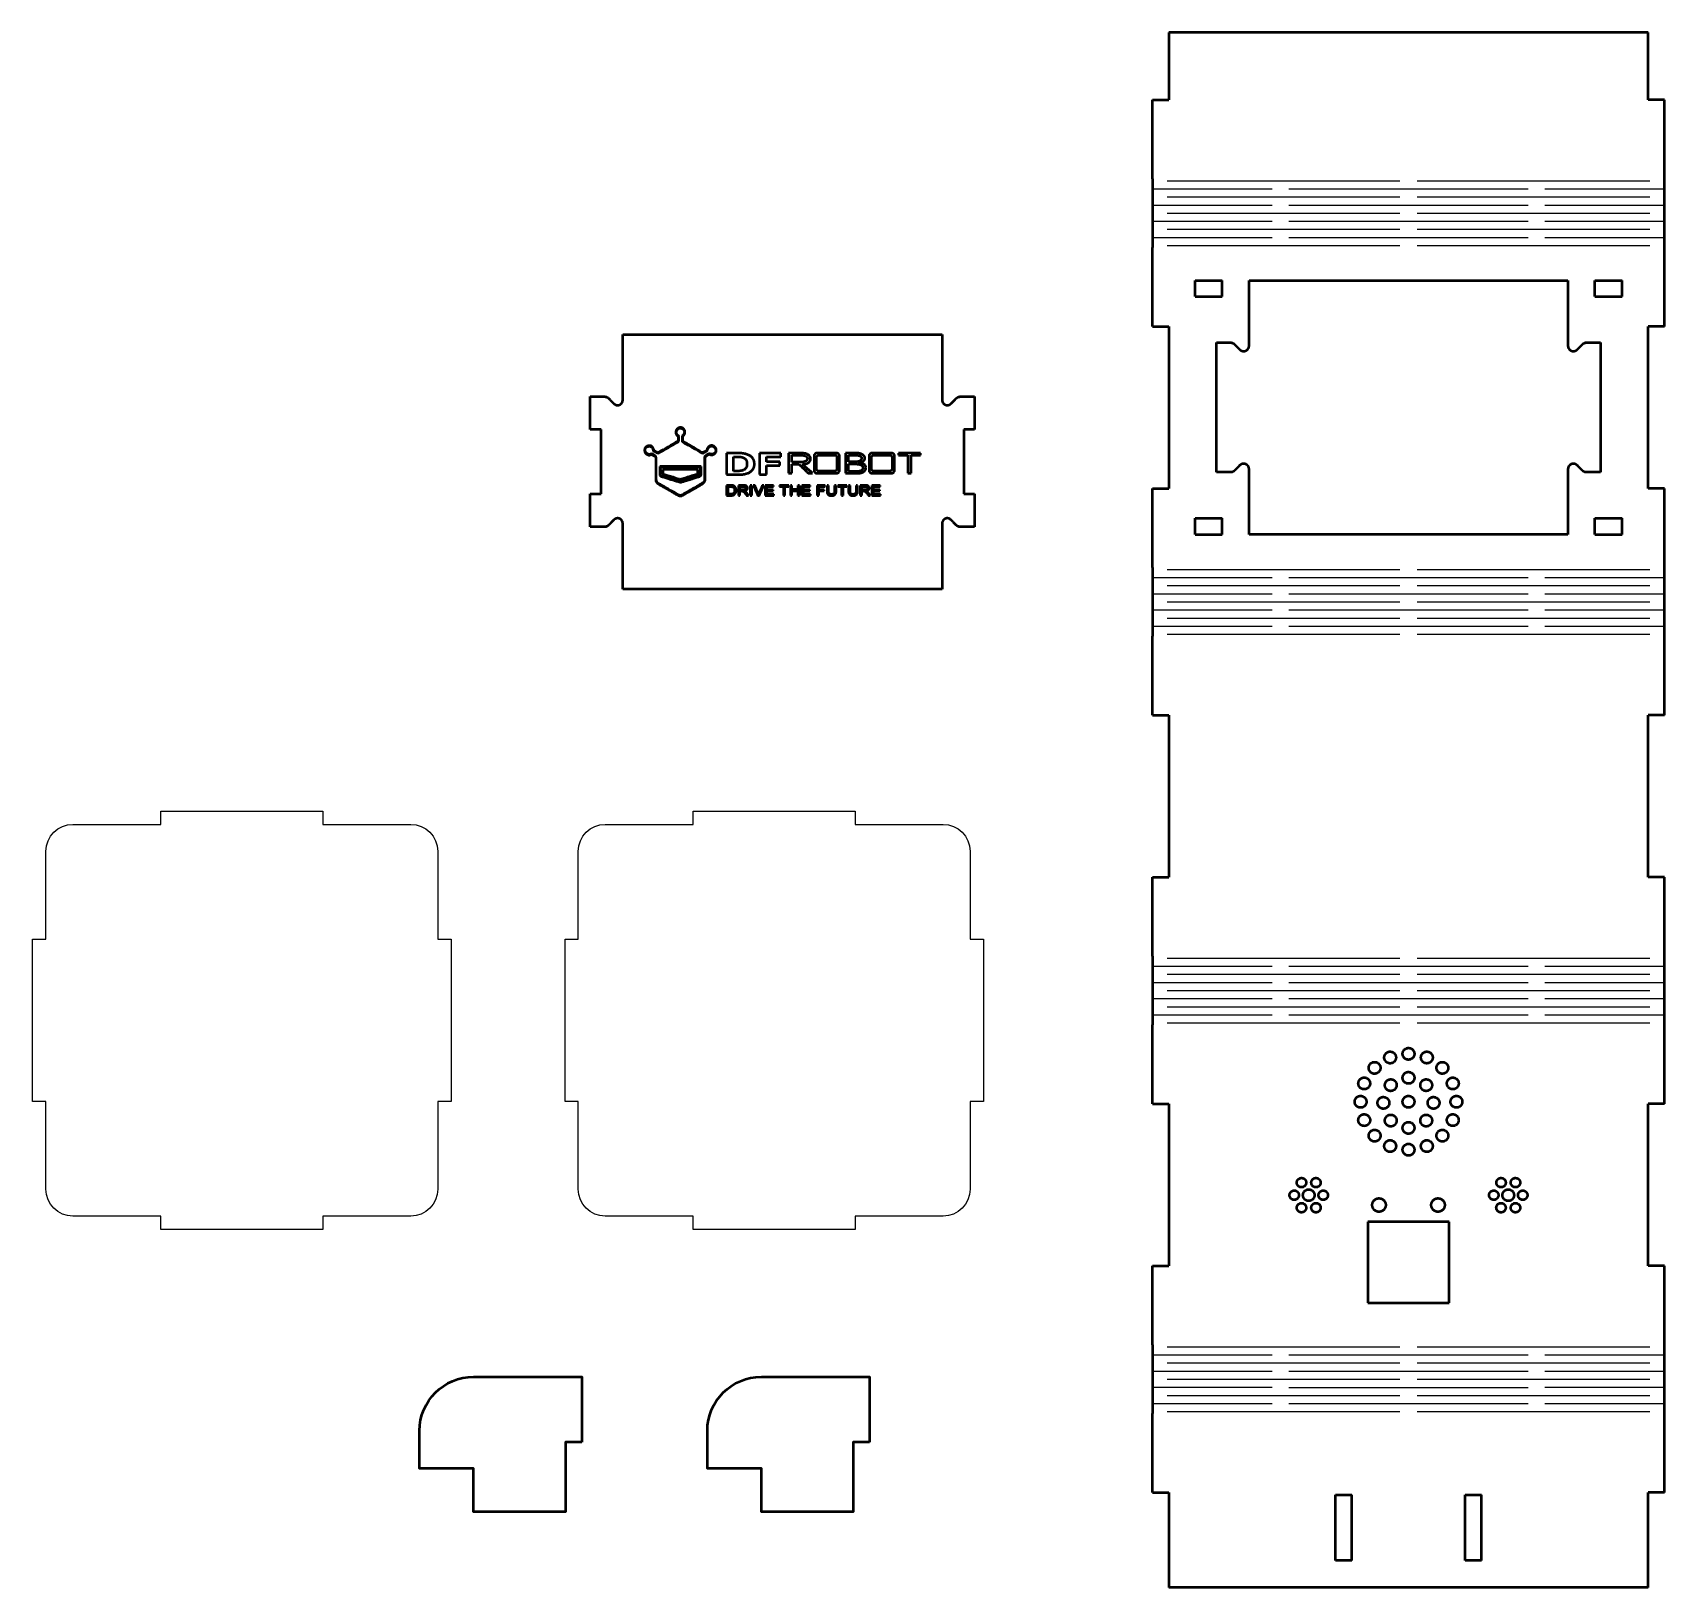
# Model space of a CAD drawing. Header units: millimetres. Extents: x -81 to 221, y -144 to 144.
import ezdxf

# ---------------------------------------------------------------- set-up
doc = ezdxf.new("R2010")
doc.units = ezdxf.units.MM
doc.header["$MEASUREMENT"] = 0
doc.layers.add('切割$可见线$场景轮廓线', color=18, linetype='Continuous', lineweight=50)
doc.layers.add('默认值', color=18, linetype='Continuous')

msp = doc.modelspace()

# ---------------------------------------------------------------- linework, layer by layer
at = {"layer": '切割$可见线$场景轮廓线', "color": 5}
for points in [[(0.54, -104.88), (20.54, -104.88), (20.54, -116.98)], [(53.79, -104.88), (73.79, -104.88), (73.79, -116.98)], [(20.54, -116.98), (17.54, -116.98), (17.54, -129.88), (0.54, -129.88), (0.54, -121.88), (-9.46, -121.88), (-9.46, -114.88)], [(73.79, -116.98), (70.79, -116.98), (70.79, -129.88), (53.79, -129.88), (53.79, -121.88), (43.79, -121.88), (43.79, -114.88)]]:
    msp.add_lwpolyline(points, dxfattribs=at)
at = {"layer": '切割$可见线$场景轮廓线', "color": 5, "extrusion": (0, 0, -1)}
for centre in [(-0.54, -114.88), (-53.79, -114.88)]:
    msp.add_arc(centre, 10, 0, 90, dxfattribs=at)
at = {"layer": '切割$可见线$场景轮廓线', "color": 5}
for points in [[(129.17, 143.85), (129.17, 137.63), (129.17, 131.41)], [(217.85, 143.85), (173.51, 143.85), (129.17, 143.85)], [(217.85, 131.41), (217.85, 137.63), (217.85, 143.85)], [(126.17, 131.41), (127.67, 131.41), (129.17, 131.41)], [(126.17, 116.82), (126.17, 124.12), (126.17, 131.41)], [(220.85, 131.41), (219.35, 131.41), (217.85, 131.41)], [(220.85, 116.82), (220.85, 124.12), (220.85, 131.41)], [(126.17, 116.82), (126.17, 110.45), (126.17, 104.07)], [(220.85, 104.07), (220.85, 110.45), (220.85, 116.82)], [(126.17, 89.49), (126.17, 96.78), (126.17, 104.07)], [(220.85, 89.49), (220.85, 96.78), (220.85, 104.07)], [(28.13, 87.99), (57.68, 87.99), (87.23, 87.99)], [(28.13, 75.86), (28.13, 81.92), (28.13, 87.99)], [(87.23, 87.99), (87.23, 81.92), (87.23, 75.86)], [(126.17, 89.49), (127.67, 89.49), (129.17, 89.49)], [(129.17, 89.49), (129.17, 74.49), (129.17, 59.49)], [(217.85, 59.49), (217.85, 74.49), (217.85, 89.49)], [(220.85, 89.49), (219.35, 89.49), (217.85, 89.49)], [(22.13, 76.49), (23.45, 76.49), (24.77, 76.49)], [(22.13, 70.39), (22.13, 73.44), (22.13, 76.49)], [(25.51, 76.18), (26.01, 75.68), (26.51, 75.18)], [(88.85, 75.18), (89.35, 75.68), (89.85, 76.18)], [(90.6, 76.49), (91.91, 76.49), (93.23, 76.49)], [(93.23, 76.49), (93.23, 73.44), (93.23, 70.39)], [(24.13, 70.39), (23.13, 70.39), (22.13, 70.39)], [(24.13, 58.49), (24.13, 64.44), (24.13, 70.39)], [(91.23, 70.39), (91.23, 64.44), (91.23, 58.49)], [(93.23, 70.39), (92.23, 70.39), (91.23, 70.39)], [(22.13, 58.49), (23.13, 58.49), (24.13, 58.49)], [(22.13, 52.39), (22.13, 55.44), (22.13, 58.49)], [(91.23, 58.49), (92.23, 58.49), (93.23, 58.49)], [(93.23, 58.49), (93.23, 55.44), (93.23, 52.39)], [(126.17, 59.49), (127.67, 59.49), (129.17, 59.49)], [(126.17, 44.9), (126.17, 52.19), (126.17, 59.49)], [(220.85, 59.49), (219.35, 59.49), (217.85, 59.49)], [(220.85, 44.9), (220.85, 52.19), (220.85, 59.49)], [(24.77, 52.39), (23.45, 52.39), (22.13, 52.39)], [(26.51, 53.7), (26.01, 53.2), (25.51, 52.7)], [(28.13, 40.89), (28.13, 46.96), (28.13, 53.03)], [(87.23, 53.03), (87.23, 46.96), (87.23, 40.89)], [(89.85, 52.7), (89.35, 53.2), (88.85, 53.7)], [(93.23, 52.39), (91.91, 52.39), (90.6, 52.39)], [(126.17, 44.9), (126.17, 38.52), (126.17, 32.15)], [(220.85, 32.15), (220.85, 38.52), (220.85, 44.9)], [(87.23, 40.89), (57.68, 40.89), (28.13, 40.89)], [(126.17, 17.56), (126.17, 24.86), (126.17, 32.15)], [(220.85, 17.56), (220.85, 24.86), (220.85, 32.15)], [(126.17, 17.56), (127.67, 17.56), (129.17, 17.56)], [(129.17, 17.56), (129.17, 2.56), (129.17, -12.44)], [(217.85, -12.44), (217.85, 2.56), (217.85, 17.56)], [(220.85, 17.56), (219.35, 17.56), (217.85, 17.56)], [(126.17, -12.44), (127.67, -12.44), (129.17, -12.44)], [(126.17, -27.02), (126.17, -19.73), (126.17, -12.44)], [(220.85, -12.44), (219.35, -12.44), (217.85, -12.44)], [(220.85, -27.02), (220.85, -19.73), (220.85, -12.44)], [(126.17, -27.02), (126.17, -33.4), (126.17, -39.77)], [(220.85, -39.77), (220.85, -33.4), (220.85, -27.02)], [(126.17, -54.36), (126.17, -47.07), (126.17, -39.77)], [(220.85, -54.36), (220.85, -47.07), (220.85, -39.77)], [(126.17, -54.36), (127.67, -54.36), (129.17, -54.36)], [(129.17, -54.36), (129.17, -69.36), (129.17, -84.36)], [(217.85, -84.36), (217.85, -69.36), (217.85, -54.36)], [(220.85, -54.36), (219.35, -54.36), (217.85, -54.36)], [(126.17, -84.36), (127.67, -84.36), (129.17, -84.36)], [(126.17, -98.95), (126.17, -91.65), (126.17, -84.36)], [(220.85, -84.36), (219.35, -84.36), (217.85, -84.36)], [(220.85, -98.95), (220.85, -91.65), (220.85, -84.36)], [(126.17, -98.95), (126.17, -105.32), (126.17, -111.7)], [(220.85, -111.7), (220.85, -105.32), (220.85, -98.95)], [(126.17, -126.29), (126.17, -118.99), (126.17, -111.7)], [(220.85, -126.29), (220.85, -118.99), (220.85, -111.7)], [(126.17, -126.29), (127.67, -126.29), (129.17, -126.29)], [(129.17, -126.29), (129.17, -135.07), (129.17, -143.85)], [(217.85, -143.85), (217.85, -135.07), (217.85, -126.29)], [(220.85, -126.29), (219.35, -126.29), (217.85, -126.29)], [(217.85, -143.85), (173.51, -143.85), (129.17, -143.85)]]:
    msp.add_open_spline(points, degree=2, dxfattribs=at)
at = {"layer": '切割$可见线$场景轮廓线', "color": 18}
for points, degree in [([(134.01, 97.99), (136.51, 97.99), (139.01, 97.99)], 2), ([(134.01, 94.99), (134.01, 96.49), (134.01, 97.99)], 2), ([(139.01, 94.99), (139.01, 96.49), (139.01, 97.99)], 2), ([(144.01, 85.9), (144.01, 91.94), (144.01, 97.99)], 2), ([(144.01, 97.99), (173.51, 97.99), (203.01, 97.99)], 2), ([(203.01, 97.99), (203.01, 91.94), (203.01, 85.9)], 2), ([(208.01, 97.99), (210.51, 97.99), (213.01, 97.99)], 2), ([(208.01, 94.99), (208.01, 96.49), (208.01, 97.99)], 2), ([(213.01, 94.99), (213.01, 96.49), (213.01, 97.99)], 2), ([(134.01, 94.99), (136.51, 94.99), (139.01, 94.99)], 2), ([(208.01, 94.99), (210.51, 94.99), (213.01, 94.99)], 2), ([(138.01, 62.49), (138.01, 74.49), (138.01, 86.49)], 2), ([(138.01, 86.49), (139.3, 86.49), (140.59, 86.49)], 2), ([(141.3, 86.19), (141.8, 85.69), (142.3, 85.19)], 2), ([(204.72, 85.19), (205.22, 85.69), (205.72, 86.19)], 2), ([(206.42, 86.49), (207.72, 86.49), (209.01, 86.49)], 2), ([(209.01, 86.49), (209.01, 74.49), (209.01, 62.49)], 2), ([(33.61, 66.99), (33.69, 66.86), (33.79, 66.73), (33.79, 66.56)], 3), ([(34.65, 66.1), (34.41, 66.23), (34.16, 66.37), (33.92, 66.51)], 3), ([(38.38, 68.25), (37.14, 67.53), (35.9, 66.82), (34.65, 66.1)], 3), ([(34.65, 65.98), (35.94, 66.73), (37.21, 67.46), (38.48, 68.2)], 3), ([(38.48, 69.1), (38.48, 69.2), (38.43, 69.26), (38.36, 69.3)], 3), ([(38.38, 69.1), (38.38, 68.82), (38.38, 68.54), (38.38, 68.25)], 3), ([(38.48, 68.2), (38.48, 68.5), (38.48, 68.8), (38.48, 69.1)], 3), ([(39.13, 69.23), (39.13, 68.92), (39.13, 68.6), (39.13, 68.27)], 3), ([(39.13, 68.27), (39.13, 68.2), (39.17, 68.15), (39.23, 68.12)], 3), ([(39.23, 68.27), (39.23, 68.57), (39.23, 68.88), (39.23, 69.18)], 3), ([(43.72, 66.56), (43.5, 66.43), (43.27, 66.3), (43.05, 66.16)], 3), ([(43.1, 66.08), (43.33, 66.22), (43.57, 66.36), (43.82, 66.51)], 3), ([(33.32, 65.87), (33.3, 65.86), (33.27, 65.87), (33.25, 65.85)], 3), ([(33.64, 65.83), (33.54, 65.9), (33.44, 65.95), (33.32, 65.87)], 3), ([(33.59, 65.75), (33.74, 65.65), (33.9, 65.55), (34.07, 65.47)], 3), ([(34.11, 65.56), (33.95, 65.64), (33.8, 65.74), (33.64, 65.83)], 3), ([(34.34, 65.19), (34.34, 65.38), (34.27, 65.48), (34.11, 65.56)], 3), ([(34.24, 65.19), (34.23, 64.34), (34.23, 63.48), (34.23, 62.62)], 3), ([(34.33, 62.62), (34.33, 63.48), (34.33, 64.34), (34.34, 65.19)], 3), ([(42.63, 63.55), (42.24, 63.59), (35.18, 63.58), (34.98, 63.54)], 3), ([(34.98, 63.54), (34.98, 63.47), (34.98, 63.41), (34.98, 63.34)], 3), ([(37.67, 63.47), (39.17, 63.47), (40.66, 63.47), (42.15, 63.47)], 3), ([(42.75, 66.08), (42.87, 66.01), (42.98, 66.01), (43.1, 66.08)], 3), ([(44.15, 65.96), (43.84, 65.78), (43.52, 65.61), (43.24, 65.42)], 3), ([(43.35, 65.37), (43.6, 65.53), (43.87, 65.68), (44.15, 65.84)], 3), ([(49.44, 66.04), (48.4, 66.04), (47.36, 66.04)], 2), ([(47.36, 66.04), (47.36, 64.05), (47.36, 62.06)], 2), ([(48.65, 65.37), (48.99, 65.37), (49.34, 65.37)], 2), ([(48.65, 62.72), (48.65, 64.05), (48.65, 65.37)], 2), ([(49.34, 65.37), (51.15, 65.42), (51.12, 64.04)], 2), ([(51.12, 64.04), (51.15, 62.68), (49.34, 62.72)], 2), ([(52.5, 64.04), (52.47, 66.02), (49.44, 66.04)], 2), ([(49.44, 62.06), (52.47, 62.08), (52.5, 64.04)], 2), ([(57.38, 66.04), (55.42, 66.04), (53.46, 66.04)], 2), ([(53.46, 66.04), (53.46, 64.05), (53.46, 62.06)], 2), ([(54.75, 64.43), (54.75, 64.9), (54.75, 65.37)], 2), ([(54.75, 65.37), (56.07, 65.37), (57.38, 65.37)], 2), ([(57.22, 64.43), (55.98, 64.43), (54.75, 64.43)], 2), ([(54.75, 62.06), (54.75, 62.91), (54.75, 63.76)], 2), ([(54.75, 63.76), (55.98, 63.76), (57.22, 63.76)], 2), ([(57.22, 63.76), (57.22, 64.09), (57.22, 64.43)], 2), ([(57.38, 65.37), (57.38, 65.71), (57.38, 66.04)], 2), ([(61.18, 66.04), (60, 66.04), (58.83, 66.04)], 2), ([(58.83, 66.04), (58.83, 64.17), (58.83, 62.3)], 2), ([(59.41, 64.36), (59.41, 65.01), (59.41, 65.66)], 2), ([(59.41, 65.66), (60.23, 65.66), (61.05, 65.66)], 2), ([(61.05, 64.36), (60.23, 64.36), (59.41, 64.36)], 2), ([(59.41, 62.3), (59.41, 63.14), (59.41, 63.98)], 2), ([(59.41, 63.98), (60.08, 63.98), (60.75, 63.98)], 2), ([(60.75, 63.98), (61.62, 63.14), (62.49, 62.3)], 2), ([(61.05, 65.66), (62.26, 65.65), (62.29, 65.05)], 2), ([(62.29, 65.05), (62.29, 64.38), (61.05, 64.36)], 2), ([(62.89, 65.03), (62.79, 65.98), (61.18, 66.04)], 2), ([(61.38, 63.98), (62.89, 64.06), (62.89, 65.03)], 2), ([(63.27, 62.3), (62.32, 63.14), (61.38, 63.98)], 2), ([(63.53, 65.52), (63.53, 64.18), (63.53, 62.85)], 2), ([(64, 63.11), (64, 64.18), (64, 65.25)], 2), ([(67.61, 66.06), (65.88, 66.06), (64.15, 66.06)], 2), ([(64.49, 65.69), (65.88, 65.69), (67.27, 65.69)], 2), ([(67.76, 65.25), (67.76, 64.18), (67.76, 63.11)], 2), ([(68.23, 62.85), (68.23, 64.18), (68.23, 65.52)], 2), ([(71.33, 66.04), (70.34, 66.04), (69.36, 66.04)], 2), ([(69.36, 66.04), (69.36, 64.17), (69.36, 62.3)], 2), ([(69.89, 64.41), (69.89, 65.04), (69.89, 65.66)], 2), ([(69.89, 65.66), (70.54, 65.66), (71.2, 65.66)], 2), ([(71.2, 64.41), (70.54, 64.41), (69.89, 64.41)], 2), ([(69.89, 62.64), (69.89, 63.34), (69.89, 64.04)], 2), ([(69.89, 64.04), (70.58, 64.04), (71.28, 64.04)], 2), ([(71.2, 65.66), (72.28, 65.65), (72.34, 65.09)], 2), ([(72.34, 65.09), (72.23, 64.45), (71.2, 64.41)], 2), ([(71.28, 64.04), (72.49, 64), (72.56, 63.37)], 2), ([(72.94, 65.1), (72.84, 65.98), (71.33, 66.04)], 2), ([(71.93, 64.28), (72.87, 64.41), (72.94, 65.1)], 2), ([(71.93, 64.26), (71.93, 64.27), (71.93, 64.28)], 2), ([(73.14, 63.31), (73.07, 64.13), (71.93, 64.26)], 2), ([(73.71, 65.52), (73.71, 64.18), (73.71, 62.85)], 2), ([(74.18, 63.11), (74.18, 64.18), (74.18, 65.25)], 2), ([(77.79, 66.06), (76.06, 66.06), (74.33, 66.06)], 2), ([(74.68, 65.69), (76.06, 65.69), (77.45, 65.69)], 2), ([(77.95, 65.25), (77.95, 64.18), (77.95, 63.11)], 2), ([(78.41, 62.85), (78.41, 64.18), (78.41, 65.52)], 2), ([(83.2, 66.04), (81.19, 66.04), (79.18, 66.04)], 2), ([(79.18, 66.04), (79.18, 65.86), (79.18, 65.68)], 2), ([(79.18, 65.68), (80.04, 65.68), (80.9, 65.68)], 2), ([(80.9, 65.68), (80.9, 63.99), (80.9, 62.3)], 2), ([(81.48, 62.3), (81.48, 63.99), (81.48, 65.68)], 2), ([(81.48, 65.68), (82.34, 65.68), (83.2, 65.68)], 2), ([(83.2, 65.68), (83.2, 65.86), (83.2, 66.04)], 2), ([(142.3, 63.78), (141.8, 63.28), (141.3, 62.78)], 2), ([(205.72, 62.78), (205.22, 63.28), (204.72, 63.78)], 2), ([(34.23, 62.62), (34.23, 62.14), (34.23, 61.67), (34.23, 61.19)], 3), ([(34.33, 61.19), (34.33, 61.67), (34.33, 62.14), (34.33, 62.62)], 3), ([(34.98, 63.34), (34.98, 62.94), (34.99, 62.54), (34.98, 62.14)], 3), ([(35.27, 61.86), (35.16, 61.9), (35.13, 61.96), (35.13, 62.06)], 3), ([(36.13, 61.57), (35.84, 61.67), (35.56, 61.78), (35.27, 61.86)], 3), ([(42.03, 63.01), (41.57, 63.04), (35.73, 63.03), (35.53, 62.99)], 3), ([(35.76, 62.13), (36, 62.05), (36.25, 61.95), (36.5, 61.89)], 3), ([(35.99, 61.52), (36.11, 61.48), (36.25, 61.46), (36.36, 61.4)], 3), ([(36.36, 61.4), (36.57, 61.28), (36.81, 61.25), (37.03, 61.18)], 3), ([(36.5, 61.89), (36.8, 61.82), (37.08, 61.72), (37.37, 61.63)], 3), ([(37.03, 61.18), (37.48, 61.03), (37.95, 60.92), (38.39, 60.76)], 3), ([(38.39, 60.76), (38.63, 60.67), (38.85, 60.65), (39.09, 60.72)], 3), ([(38.91, 60.78), (38.76, 60.74), (38.63, 60.8), (38.5, 60.84)], 3), ([(39.09, 60.72), (39.28, 60.78), (39.48, 60.83), (39.67, 60.89)], 3), ([(39.44, 61.41), (39.77, 61.5), (40.1, 61.6), (40.43, 61.7)], 3), ([(40.84, 61.27), (40.92, 61.3), (41.02, 61.3), (41.1, 61.33)], 3), ([(41.18, 61.51), (41.07, 61.49), (40.97, 61.45), (40.87, 61.42)], 3), ([(42.18, 61.82), (41.85, 61.72), (41.52, 61.58), (41.18, 61.51)], 3), ([(41.83, 62.13), (41.86, 62.13), (41.88, 62.15), (41.9, 62.16)], 3), ([(41.9, 62.16), (41.99, 62.19), (42.03, 62.25), (42.03, 62.34)], 3), ([(42.03, 62.34), (42.03, 62.56), (42.03, 62.78), (42.03, 63.01)], 3), ([(42.37, 61.89), (42.31, 61.86), (42.25, 61.84), (42.18, 61.82)], 3), ([(42.48, 62.1), (42.48, 62), (42.44, 61.94), (42.37, 61.89)], 3), ([(47.36, 62.06), (48.4, 62.06), (49.44, 62.06)], 2), ([(49.34, 62.72), (48.99, 62.72), (48.65, 62.72)], 2), ([(53.46, 62.06), (54.11, 62.06), (54.75, 62.06)], 2), ([(58.83, 62.3), (59.12, 62.3), (59.41, 62.3)], 2), ([(62.49, 62.3), (62.88, 62.3), (63.27, 62.3)], 2), ([(64.15, 62.3), (65.88, 62.3), (67.61, 62.3)], 2), ([(67.27, 62.68), (65.88, 62.68), (64.49, 62.68)], 2), ([(69.36, 62.3), (70.41, 62.3), (71.45, 62.3)], 2), ([(71.38, 62.64), (70.63, 62.64), (69.89, 62.64)], 2), ([(72.56, 63.37), (72.56, 62.64), (71.38, 62.64)], 2), ([(71.45, 62.3), (73.07, 62.34), (73.14, 63.31)], 2), ([(74.33, 62.3), (76.06, 62.3), (77.79, 62.3)], 2), ([(77.45, 62.68), (76.06, 62.68), (74.68, 62.68)], 2), ([(80.9, 62.3), (81.19, 62.3), (81.48, 62.3)], 2), ([(140.59, 62.49), (139.3, 62.49), (138.01, 62.49)], 2), ([(144.01, 50.99), (144.01, 57.03), (144.01, 63.07)], 2), ([(203.01, 63.07), (203.01, 57.03), (203.01, 50.99)], 2), ([(209.01, 62.49), (207.72, 62.49), (206.42, 62.49)], 2), ([(48.1, 60.06), (47.73, 60.06), (47.36, 60.06)], 2), ([(47.36, 60.06), (47.36, 59.14), (47.36, 58.21)], 2), ([(47.36, 58.21), (47.75, 58.21), (48.13, 58.21)], 2), ([(47.64, 58.43), (47.64, 59.14), (47.64, 59.84)], 2), ([(47.64, 59.84), (47.87, 59.84), (48.09, 59.84)], 2), ([(48.1, 58.43), (47.87, 58.43), (47.64, 58.43)], 2), ([(50.47, 60.06), (49.99, 60.06), (49.52, 60.06)], 2), ([(49.52, 60.06), (49.52, 59.14), (49.52, 58.21)], 2), ([(49.52, 58.21), (49.66, 58.21), (49.8, 58.21)], 2), ([(49.8, 59.24), (49.8, 59.55), (49.8, 59.85)], 2), ([(49.8, 59.85), (50.14, 59.85), (50.48, 59.85)], 2), ([(50.41, 59.24), (50.11, 59.24), (49.8, 59.24)], 2), ([(49.8, 58.21), (49.8, 58.62), (49.8, 59.03)], 2), ([(49.8, 59.03), (49.97, 59.03), (50.13, 59.03)], 2), ([(50.13, 59.03), (50.24, 59.03), (50.29, 59.02)], 2), ([(50.76, 58.6), (50.91, 58.41), (51.05, 58.21)], 2), ([(51.4, 58.21), (51.22, 58.47), (51.03, 58.72)], 2), ([(51.05, 58.21), (51.22, 58.21), (51.4, 58.21)], 2), ([(52, 60.06), (51.86, 60.06), (51.72, 60.06)], 2), ([(51.72, 60.06), (51.72, 59.14), (51.72, 58.21)], 2), ([(51.72, 58.21), (51.86, 58.21), (52, 58.21)], 2), ([(52, 58.21), (52, 59.14), (52, 60.06)], 2), ([(52.59, 60.06), (52.44, 60.06), (52.28, 60.06)], 2), ([(52.28, 60.06), (52.7, 59.14), (53.11, 58.21)], 2), ([(53.14, 58.72), (52.87, 59.39), (52.59, 60.06)], 2), ([(53.11, 58.21), (53.25, 58.21), (53.4, 58.21)], 2), ([(53.26, 58.42), (53.21, 58.56), (53.14, 58.72)], 2), ([(53.37, 58.72), (53.31, 58.57), (53.26, 58.42)], 2), ([(53.95, 60.06), (53.66, 59.39), (53.37, 58.72)], 2), ([(53.4, 58.21), (53.82, 59.14), (54.24, 60.06)], 2), ([(54.24, 60.06), (54.09, 60.06), (53.95, 60.06)], 2), ([(56.04, 60.06), (55.27, 60.06), (54.5, 60.06)], 2), ([(54.5, 60.06), (54.5, 59.14), (54.5, 58.21)], 2), ([(54.5, 58.21), (55.29, 58.21), (56.09, 58.21)], 2), ([(54.78, 59.27), (54.78, 59.56), (54.78, 59.84)], 2), ([(54.78, 59.84), (55.41, 59.84), (56.04, 59.84)], 2), ([(55.96, 59.27), (55.37, 59.27), (54.78, 59.27)], 2), ([(54.78, 58.43), (54.78, 58.75), (54.78, 59.06)], 2), ([(54.78, 59.06), (55.37, 59.06), (55.96, 59.06)], 2), ([(56.09, 58.43), (55.43, 58.43), (54.78, 58.43)], 2), ([(55.96, 59.06), (55.96, 59.17), (55.96, 59.27)], 2), ([(56.04, 59.84), (56.04, 59.95), (56.04, 60.06)], 2), ([(56.09, 58.21), (56.09, 58.32), (56.09, 58.43)], 2), ([(58.84, 60.06), (57.99, 60.06), (57.15, 60.06)], 2), ([(57.15, 60.06), (57.15, 59.95), (57.15, 59.84)], 2), ([(57.15, 59.84), (57.5, 59.84), (57.85, 59.84)], 2), ([(57.85, 59.84), (57.85, 59.03), (57.85, 58.21)], 2), ([(57.85, 58.21), (57.99, 58.21), (58.13, 58.21)], 2), ([(58.13, 59.84), (58.49, 59.84), (58.84, 59.84)], 2), ([(58.13, 58.21), (58.13, 59.03), (58.13, 59.84)], 2), ([(58.84, 59.84), (58.84, 59.95), (58.84, 60.06)], 2), ([(59.42, 60.06), (59.28, 60.06), (59.14, 60.06)], 2), ([(59.14, 60.06), (59.14, 59.14), (59.14, 58.21)], 2), ([(59.14, 58.21), (59.28, 58.21), (59.42, 58.21)], 2), ([(59.42, 59.3), (59.42, 59.68), (59.42, 60.06)], 2), ([(60.53, 59.3), (59.98, 59.3), (59.42, 59.3)], 2), ([(59.42, 58.21), (59.42, 58.65), (59.42, 59.08)], 2), ([(59.42, 59.08), (59.98, 59.08), (60.53, 59.08)], 2), ([(60.81, 60.06), (60.67, 60.06), (60.53, 60.06)], 2), ([(60.53, 60.06), (60.53, 59.68), (60.53, 59.3)], 2), ([(60.53, 59.08), (60.53, 58.65), (60.53, 58.21)], 2), ([(60.53, 58.21), (60.67, 58.21), (60.81, 58.21)], 2), ([(60.81, 58.21), (60.81, 59.14), (60.81, 60.06)], 2), ([(62.83, 60.06), (62.06, 60.06), (61.29, 60.06)], 2), ([(61.29, 60.06), (61.29, 59.14), (61.29, 58.21)], 2), ([(61.29, 58.21), (62.09, 58.21), (62.88, 58.21)], 2), ([(61.57, 59.27), (61.57, 59.56), (61.57, 59.84)], 2), ([(61.57, 59.84), (62.2, 59.84), (62.83, 59.84)], 2), ([(62.75, 59.27), (62.16, 59.27), (61.57, 59.27)], 2), ([(61.57, 58.43), (61.57, 58.75), (61.57, 59.06)], 2), ([(61.57, 59.06), (62.16, 59.06), (62.75, 59.06)], 2), ([(62.88, 58.43), (62.23, 58.43), (61.57, 58.43)], 2), ([(62.75, 59.06), (62.75, 59.17), (62.75, 59.27)], 2), ([(62.83, 59.84), (62.83, 59.95), (62.83, 60.06)], 2), ([(62.88, 58.21), (62.88, 58.32), (62.88, 58.43)], 2), ([(64.12, 60.06), (64.12, 59.14), (64.12, 58.21)], 2), ([(65.56, 60.06), (64.84, 60.06), (64.12, 60.06)], 2), ([(64.12, 58.21), (64.26, 58.21), (64.4, 58.21)], 2), ([(64.4, 59.27), (64.4, 59.55), (64.4, 59.84)], 2), ([(64.4, 59.84), (64.98, 59.84), (65.56, 59.84)], 2), ([(65.4, 59.27), (64.9, 59.27), (64.4, 59.27)], 2), ([(64.4, 58.21), (64.4, 58.63), (64.4, 59.05)], 2), ([(64.4, 59.05), (64.9, 59.05), (65.4, 59.05)], 2), ([(65.4, 59.05), (65.4, 59.16), (65.4, 59.27)], 2), ([(65.56, 59.84), (65.56, 59.95), (65.56, 60.06)], 2), ([(66.21, 60.06), (66.07, 60.06), (65.93, 60.06)], 2), ([(65.93, 60.06), (65.93, 59.52), (65.93, 58.99)], 2), ([(66.21, 58.99), (66.21, 59.52), (66.21, 60.06)], 2), ([(67.61, 60.06), (67.47, 60.06), (67.33, 60.06)], 2), ([(67.33, 60.06), (67.33, 59.52), (67.33, 58.99)], 2), ([(67.61, 58.99), (67.61, 59.52), (67.61, 60.06)], 2), ([(69.61, 60.06), (68.77, 60.06), (67.92, 60.06)], 2), ([(67.92, 60.06), (67.92, 59.95), (67.92, 59.84)], 2), ([(67.92, 59.84), (68.27, 59.84), (68.62, 59.84)], 2), ([(68.62, 59.84), (68.62, 59.03), (68.62, 58.21)], 2), ([(68.62, 58.21), (68.77, 58.21), (68.91, 58.21)], 2), ([(68.91, 59.84), (69.26, 59.84), (69.61, 59.84)], 2), ([(68.91, 58.21), (68.91, 59.03), (68.91, 59.84)], 2), ([(69.61, 59.84), (69.61, 59.95), (69.61, 60.06)], 2), ([(70.19, 60.06), (70.05, 60.06), (69.91, 60.06)], 2), ([(69.91, 60.06), (69.91, 59.52), (69.91, 58.99)], 2), ([(70.19, 58.99), (70.19, 59.52), (70.19, 60.06)], 2), ([(71.59, 60.06), (71.45, 60.06), (71.3, 60.06)], 2), ([(71.3, 60.06), (71.3, 59.52), (71.3, 58.99)], 2), ([(71.59, 58.99), (71.59, 59.52), (71.59, 60.06)], 2), ([(73.01, 60.06), (72.53, 60.06), (72.06, 60.06)], 2), ([(72.06, 60.06), (72.06, 59.14), (72.06, 58.21)], 2), ([(72.06, 58.21), (72.2, 58.21), (72.34, 58.21)], 2), ([(72.34, 59.24), (72.34, 59.55), (72.34, 59.85)], 2), ([(72.34, 59.85), (72.68, 59.85), (73.02, 59.85)], 2), ([(72.95, 59.24), (72.65, 59.24), (72.34, 59.24)], 2), ([(72.34, 58.21), (72.34, 58.62), (72.34, 59.03)], 2), ([(72.34, 59.03), (72.51, 59.03), (72.67, 59.03)], 2), ([(72.67, 59.03), (72.78, 59.03), (72.83, 59.02)], 2), ([(73.31, 58.6), (73.45, 58.41), (73.59, 58.21)], 2), ([(73.94, 58.21), (73.76, 58.47), (73.57, 58.72)], 2), ([(73.59, 58.21), (73.77, 58.21), (73.94, 58.21)], 2), ([(75.76, 60.06), (74.99, 60.06), (74.22, 60.06)], 2), ([(74.22, 60.06), (74.22, 59.14), (74.22, 58.21)], 2), ([(74.22, 58.21), (75.01, 58.21), (75.81, 58.21)], 2), ([(74.5, 59.27), (74.5, 59.56), (74.5, 59.84)], 2), ([(74.5, 59.84), (75.13, 59.84), (75.76, 59.84)], 2), ([(75.68, 59.27), (75.09, 59.27), (74.5, 59.27)], 2), ([(74.5, 58.43), (74.5, 58.75), (74.5, 59.06)], 2), ([(74.5, 59.06), (75.09, 59.06), (75.68, 59.06)], 2), ([(75.81, 58.43), (75.16, 58.43), (74.5, 58.43)], 2), ([(75.68, 59.06), (75.68, 59.17), (75.68, 59.27)], 2), ([(75.76, 59.84), (75.76, 59.95), (75.76, 60.06)], 2), ([(75.81, 58.21), (75.81, 58.32), (75.81, 58.43)], 2), ([(134.01, 53.99), (136.51, 53.99), (139.01, 53.99)], 2), ([(134.01, 50.99), (134.01, 52.49), (134.01, 53.99)], 2), ([(139.01, 50.99), (139.01, 52.49), (139.01, 53.99)], 2), ([(208.01, 53.99), (210.51, 53.99), (213.01, 53.99)], 2), ([(208.01, 50.99), (208.01, 52.49), (208.01, 53.99)], 2), ([(213.01, 50.99), (213.01, 52.49), (213.01, 53.99)], 2), ([(134.01, 50.99), (136.51, 50.99), (139.01, 50.99)], 2), ([(203.01, 50.99), (173.51, 50.99), (144.01, 50.99)], 2), ([(208.01, 50.99), (210.51, 50.99), (213.01, 50.99)], 2), ([(166.01, -76.19), (166.01, -83.69), (166.01, -91.19)], 2), ([(181.01, -76.19), (173.51, -76.19), (166.01, -76.19)], 2), ([(181.01, -91.19), (181.01, -83.69), (181.01, -76.19)], 2), ([(166.01, -91.19), (173.51, -91.19), (181.01, -91.19)], 2), ([(160.01, -138.85), (160.01, -132.8), (160.01, -126.75)], 2), ([(160.01, -126.75), (161.51, -126.75), (163.01, -126.75)], 2), ([(163.01, -138.85), (163.01, -132.8), (163.01, -126.75)], 2), ([(184.01, -138.85), (184.01, -132.8), (184.01, -126.75)], 2), ([(184.01, -126.75), (185.51, -126.75), (187.01, -126.75)], 2), ([(187.01, -138.85), (187.01, -132.8), (187.01, -126.75)], 2), ([(163.01, -138.85), (161.51, -138.85), (160.01, -138.85)], 2), ([(187.01, -138.85), (185.51, -138.85), (184.01, -138.85)], 2)]:
    msp.add_open_spline(points, degree=degree, dxfattribs=at)
for points, weights in [([(140.59, 86.49), (141.01, 86.49), (141.3, 86.19)], [1, 0.923879532511, 1]), ([(205.72, 86.19), (206.01, 86.49), (206.42, 86.49)], [1, 0.923879532511, 1]), ([(64.15, 66.06), (63.53, 66.06), (63.53, 65.52)], [1.00000027932, 0.707107286949, 1.00000013966]), ([(64, 65.25), (64, 65.69), (64.49, 65.69)], [1.00000013966, 0.707107217117, 1.00000041899]), ([(67.27, 65.69), (67.76, 65.69), (67.76, 65.25)], [1.00000041899, 0.707107554292, 1.00000041899]), ([(68.23, 65.52), (68.23, 66.06), (67.61, 66.06)], [1.00000013966, 0.70710704853, 1.00000027932]), ([(74.33, 66.06), (73.71, 66.06), (73.71, 65.52)], [1.00000055865, 0.707107484461, 1.00000041899]), ([(74.18, 65.25), (74.18, 65.69), (74.68, 65.69)], [1.00000013966, 0.70710735678, 1.00000013966]), ([(77.45, 65.69), (77.95, 65.69), (77.95, 65.25)], [1.00000013966, 0.707106949774, 1]), ([(78.41, 65.52), (78.41, 66.06), (77.79, 66.06)], [1.00000041899, 0.707107484461, 1.00000055865]), ([(63.53, 62.85), (63.53, 62.3), (64.15, 62.3)], [1.00000013966, 0.707107286949, 1.00000027932]), ([(64.49, 62.68), (64, 62.68), (64, 63.11)], [1, 0.707107019605, 1]), ([(67.76, 63.11), (67.76, 62.68), (67.27, 62.68)], [1.00000041899, 0.707107286949, 1]), ([(67.61, 62.3), (68.23, 62.3), (68.23, 62.85)], [1.00000027932, 0.707107118361, 1]), ([(73.71, 62.85), (73.71, 62.3), (74.33, 62.3)], [1.00000041899, 0.707107385705, 1.00000027932]), ([(74.68, 62.68), (74.18, 62.68), (74.18, 63.11)], [1, 0.707107019605, 1]), ([(77.95, 63.11), (77.95, 62.68), (77.45, 62.68)], [1, 0.707106781187, 1]), ([(77.79, 62.3), (78.41, 62.3), (78.41, 62.85)], [1.00000027932, 0.707107118361, 1]), ([(141.3, 62.78), (141.01, 62.49), (140.59, 62.49)], [1, 0.923879532511, 1]), ([(206.42, 62.49), (206.01, 62.49), (205.72, 62.78)], [1, 0.923879532511, 1])]:
    msp.add_rational_spline(points, weights, degree=2, dxfattribs=at)
for points, weights, knots in [([(142.3, 85.19), (142.77, 84.72), (143.39, 84.98), (144.01, 85.23), (144.01, 85.9)], [1, 0.831469612303, 1, 0.831469612303, 1], [258.246669, 258.246669, 258.246669, 259.424766, 259.424766, 260.602863, 260.602863, 260.602863]), ([(203.01, 85.9), (203.01, 85.23), (203.63, 84.98), (204.24, 84.72), (204.72, 85.19)], [1, 0.831469612303, 1, 0.831469612303, 1], [263.269868, 263.269868, 263.269868, 264.447966, 264.447966, 265.626063, 265.626063, 265.626063]), ([(144.01, 63.07), (144.01, 63.74), (143.39, 64), (142.77, 64.25), (142.3, 63.78)], [1, 0.831469612303, 1, 0.831469612303, 1], [224.481439, 224.481439, 224.481439, 225.659536, 225.659536, 226.837633, 226.837633, 226.837633]), ([(204.72, 63.78), (204.24, 64.25), (203.63, 64), (203.01, 63.74), (203.01, 63.07)], [1, 0.831469612303, 1, 0.831469612303, 1], [219.458239, 219.458239, 219.458239, 220.636336, 220.636336, 221.814434, 221.814434, 221.814434]), ([(171.02, -45.2), (170.43, -44.29), (169.52, -44.88), (168.61, -45.48), (169.2, -46.39), (169.8, -47.3), (170.71, -46.71), (171.62, -46.11), (171.02, -45.2)], [1, 0.707106781187, 1, 0.707106781187, 1, 0.707106781187, 1, 0.707106781187, 1], [34.513059, 34.513059, 34.513059, 35.057935, 35.057935, 35.602811, 35.602811, 36.147687, 36.147687, 36.692563, 36.692563, 36.692563]), ([(174.58, -44.92), (174.38, -43.85), (173.31, -44.05), (172.24, -44.25), (172.44, -45.32), (172.64, -46.39), (173.71, -46.19), (174.78, -45.99), (174.58, -44.92)], [1, 0.707106781187, 1, 0.707106781187, 1, 0.707106781187, 1, 0.707106781187, 1], [36.692563, 36.692563, 36.692563, 37.237439, 37.237439, 37.782315, 37.782315, 38.327191, 38.327191, 38.872067, 38.872067, 38.872067]), ([(177.97, -46.02), (178.19, -44.96), (177.13, -44.73), (176.06, -44.51), (175.84, -45.57), (175.62, -46.64), (176.68, -46.86), (177.74, -47.08), (177.97, -46.02)], [1, 0.707106781187, 1, 0.707106781187, 1, 0.707106781187, 1, 0.707106781187, 1], [4, 4, 4, 4.544876, 4.544876, 5.089752, 5.089752, 5.634628, 5.634628, 6.179504, 6.179504, 6.179504]), ([(167.85, -46.82), (166.95, -46.21), (166.34, -47.1), (165.72, -48), (166.62, -48.62), (167.52, -49.23), (168.13, -48.33), (168.75, -47.44), (167.85, -46.82)], [1, 0.707106781187, 1, 0.707106781187, 1, 0.707106781187, 1, 0.707106781187, 1], [32.333554, 32.333554, 32.333554, 32.878431, 32.878431, 33.423307, 33.423307, 33.968183, 33.968183, 34.513059, 34.513059, 34.513059]), ([(180.68, -48.33), (181.29, -47.44), (180.4, -46.82), (179.5, -46.21), (178.88, -47.1), (178.27, -48), (179.17, -48.62), (180.06, -49.23), (180.68, -48.33)], [1, 0.707106781187, 1, 0.707106781187, 1, 0.707106781187, 1, 0.707106781187, 1], [6.179504, 6.179504, 6.179504, 6.72438, 6.72438, 7.269256, 7.269256, 7.814132, 7.814132, 8.359008, 8.359008, 8.359008]), ([(165.54, -49.53), (164.47, -49.31), (164.25, -50.37), (164.02, -51.44), (165.09, -51.66), (166.15, -51.88), (166.38, -50.82), (166.6, -49.76), (165.54, -49.53)], [1, 0.707106781187, 1, 0.707106781187, 1, 0.707106781187, 1, 0.707106781187, 1], [30.15405, 30.15405, 30.15405, 30.698926, 30.698926, 31.243802, 31.243802, 31.788678, 31.788678, 32.333554, 32.333554, 32.333554]), ([(171.13, -50.3), (170.51, -49.4), (169.62, -50.02), (168.72, -50.63), (169.33, -51.53), (169.95, -52.43), (170.84, -51.81), (171.74, -51.2), (171.13, -50.3)], [1, 0.707106781187, 1, 0.707106781187, 1, 0.707106781187, 1, 0.707106781187, 1], [43.231075, 43.231075, 43.231075, 43.775951, 43.775951, 44.320828, 44.320828, 44.865704, 44.865704, 45.41058, 45.41058, 45.41058]), ([(174.58, -49.76), (174.78, -48.69), (173.71, -48.49), (172.64, -48.29), (172.44, -49.36), (172.24, -50.42), (173.31, -50.62), (174.38, -50.83), (174.58, -49.76)], [1, 0.707106781187, 1, 0.707106781187, 1, 0.707106781187, 1, 0.707106781187, 1], [38.872067, 38.872067, 38.872067, 39.416943, 39.416943, 39.961819, 39.961819, 40.506695, 40.506695, 41.051571, 41.051571, 41.051571]), ([(177.4, -51.81), (178.3, -51.2), (177.68, -50.3), (177.07, -49.4), (176.17, -50.02), (175.28, -50.63), (175.89, -51.53), (176.5, -52.43), (177.4, -51.81)], [1, 0.707106781187, 1, 0.707106781187, 1, 0.707106781187, 1, 0.707106781187, 1], [56.308101, 56.308101, 56.308101, 56.852977, 56.852977, 57.397853, 57.397853, 57.942729, 57.942729, 58.487605, 58.487605, 58.487605]), ([(182.3, -51.51), (183.21, -50.91), (182.62, -50), (182.02, -49.09), (181.11, -49.69), (180.2, -50.28), (180.79, -51.19), (181.39, -52.1), (182.3, -51.51)], [1, 0.707106781187, 1, 0.707106781187, 1, 0.707106781187, 1, 0.707106781187, 1], [8.359008, 8.359008, 8.359008, 8.903884, 8.903884, 9.44876, 9.44876, 9.993637, 9.993637, 10.538513, 10.538513, 10.538513]), ([(164.44, -52.92), (163.37, -53.12), (163.57, -54.19), (163.77, -55.26), (164.84, -55.06), (165.91, -54.86), (165.71, -53.79), (165.51, -52.72), (164.44, -52.92)], [1, 0.707106781187, 1, 0.707106781187, 1, 0.707106781187, 1, 0.707106781187, 1], [27.974546, 27.974546, 27.974546, 28.519422, 28.519422, 29.064298, 29.064298, 29.609174, 29.609174, 30.15405, 30.15405, 30.15405]), ([(169.07, -53.12), (168, -52.92), (167.8, -53.99), (167.6, -55.06), (168.67, -55.26), (169.74, -55.46), (169.94, -54.39), (170.14, -53.32), (169.07, -53.12)], [1, 0.707106781187, 1, 0.707106781187, 1, 0.707106781187, 1, 0.707106781187, 1], [45.41058, 45.41058, 45.41058, 45.955456, 45.955456, 46.500332, 46.500332, 47.045208, 47.045208, 47.590084, 47.590084, 47.590084]), ([(174.58, -54.19), (174.78, -53.12), (173.71, -52.92), (172.64, -52.72), (172.44, -53.79), (172.24, -54.86), (173.31, -55.06), (174.38, -55.26), (174.58, -54.19)], [1, 0.707106781187, 1, 0.707106781187, 1, 0.707106781187, 1, 0.707106781187, 1], [41.051571, 41.051571, 41.051571, 41.596447, 41.596447, 42.141323, 42.141323, 42.686199, 42.686199, 43.231075, 43.231075, 43.231075]), ([(177.94, -55.26), (179.01, -55.46), (179.21, -54.39), (179.41, -53.32), (178.34, -53.12), (177.28, -52.92), (177.08, -53.99), (176.88, -55.06), (177.94, -55.26)], [1, 0.707106781187, 1, 0.707106781187, 1, 0.707106781187, 1, 0.707106781187, 1], [54.128596, 54.128596, 54.128596, 54.673472, 54.673472, 55.218348, 55.218348, 55.763225, 55.763225, 56.308101, 56.308101, 56.308101]), ([(182.58, -55.06), (183.65, -54.86), (183.45, -53.79), (183.25, -52.72), (182.18, -52.92), (181.11, -53.12), (181.31, -54.19), (181.51, -55.26), (182.58, -55.06)], [1, 0.707106781187, 1, 0.707106781187, 1, 0.707106781187, 1, 0.707106781187, 1], [10.538513, 10.538513, 10.538513, 11.083389, 11.083389, 11.628265, 11.628265, 12.173141, 12.173141, 12.718017, 12.718017, 12.718017]), ([(164.72, -56.48), (163.81, -57.07), (164.4, -57.98), (165, -58.89), (165.91, -58.3), (166.82, -57.7), (166.22, -56.79), (165.63, -55.88), (164.72, -56.48)], [1, 0.707106781187, 1, 0.707106781187, 1, 0.707106781187, 1, 0.707106781187, 1], [25.795042, 25.795042, 25.795042, 26.339918, 26.339918, 26.884794, 26.884794, 27.42967, 27.42967, 27.974546, 27.974546, 27.974546]), ([(169.62, -56.57), (168.72, -57.19), (169.33, -58.08), (169.95, -58.98), (170.84, -58.37), (171.74, -57.75), (171.13, -56.86), (170.51, -55.96), (169.62, -56.57)], [1, 0.707106781187, 1, 0.707106781187, 1, 0.707106781187, 1, 0.707106781187, 1], [47.590084, 47.590084, 47.590084, 48.13496, 48.13496, 48.679836, 48.679836, 49.224712, 49.224712, 49.769588, 49.769588, 49.769588]), ([(175.89, -58.08), (176.5, -58.98), (177.4, -58.37), (178.3, -57.75), (177.68, -56.86), (177.07, -55.96), (176.17, -56.57), (175.28, -57.19), (175.89, -58.08)], [1, 0.707106781187, 1, 0.707106781187, 1, 0.707106781187, 1, 0.707106781187, 1], [51.949092, 51.949092, 51.949092, 52.493968, 52.493968, 53.038844, 53.038844, 53.58372, 53.58372, 54.128596, 54.128596, 54.128596]), ([(181.48, -58.45), (182.54, -58.67), (182.77, -57.61), (182.99, -56.55), (181.93, -56.32), (180.86, -56.1), (180.64, -57.16), (180.42, -58.23), (181.48, -58.45)], [1, 0.707106781187, 1, 0.707106781187, 1, 0.707106781187, 1, 0.707106781187, 1], [12.718017, 12.718017, 12.718017, 13.262893, 13.262893, 13.807769, 13.807769, 14.352645, 14.352645, 14.897521, 14.897521, 14.897521]), ([(166.34, -59.65), (165.72, -60.55), (166.62, -61.16), (167.52, -61.78), (168.13, -60.88), (168.75, -59.98), (167.85, -59.37), (166.95, -58.75), (166.34, -59.65)], [1, 0.707106781187, 1, 0.707106781187, 1, 0.707106781187, 1, 0.707106781187, 1], [23.615538, 23.615538, 23.615538, 24.160414, 24.160414, 24.70529, 24.70529, 25.250166, 25.250166, 25.795042, 25.795042, 25.795042]), ([(172.44, -58.63), (172.24, -59.7), (173.31, -59.9), (174.38, -60.1), (174.58, -59.03), (174.78, -57.96), (173.71, -57.76), (172.64, -57.56), (172.44, -58.63)], [1, 0.707106781187, 1, 0.707106781187, 1, 0.707106781187, 1, 0.707106781187, 1], [49.769588, 49.769588, 49.769588, 50.314464, 50.314464, 50.85934, 50.85934, 51.404216, 51.404216, 51.949092, 51.949092, 51.949092]), ([(179.17, -61.16), (180.06, -61.78), (180.68, -60.88), (181.29, -59.98), (180.4, -59.37), (179.5, -58.75), (178.88, -59.65), (178.27, -60.55), (179.17, -61.16)], [1, 0.707106781187, 1, 0.707106781187, 1, 0.707106781187, 1, 0.707106781187, 1], [14.897521, 14.897521, 14.897521, 15.442397, 15.442397, 15.987273, 15.987273, 16.532149, 16.532149, 17.077025, 17.077025, 17.077025]), ([(169.05, -61.96), (168.83, -63.03), (169.89, -63.25), (170.95, -63.48), (171.18, -62.41), (171.4, -61.35), (170.34, -61.12), (169.27, -60.9), (169.05, -61.96)], [1, 0.707106781187, 1, 0.707106781187, 1, 0.707106781187, 1, 0.707106781187, 1], [21.436034, 21.436034, 21.436034, 21.98091, 21.98091, 22.525786, 22.525786, 23.070662, 23.070662, 23.615538, 23.615538, 23.615538]), ([(172.44, -63.06), (172.64, -64.13), (173.71, -63.93), (174.78, -63.73), (174.58, -62.66), (174.38, -61.59), (173.31, -61.79), (172.24, -62), (172.44, -63.06)], [1, 0.707106781187, 1, 0.707106781187, 1, 0.707106781187, 1, 0.707106781187, 1], [19.256529, 19.256529, 19.256529, 19.801405, 19.801405, 20.346281, 20.346281, 20.891157, 20.891157, 21.436034, 21.436034, 21.436034]), ([(175.99, -62.78), (176.59, -63.69), (177.5, -63.1), (178.41, -62.5), (177.81, -61.59), (177.22, -60.68), (176.31, -61.28), (175.4, -61.87), (175.99, -62.78)], [1, 0.707106781187, 1, 0.707106781187, 1, 0.707106781187, 1, 0.707106781187, 1], [17.077025, 17.077025, 17.077025, 17.621901, 17.621901, 18.166777, 18.166777, 18.711653, 18.711653, 19.256529, 19.256529, 19.256529]), ([(154.57, -69.02), (154.64, -68.16), (153.78, -68.09), (152.91, -68.03), (152.85, -68.89), (152.78, -69.75), (153.64, -69.82), (154.51, -69.88), (154.57, -69.02)], [1, 0.707106781187, 1, 0.707106781187, 1, 0.707106781187, 1, 0.707106781187, 1], [102.529123, 102.529123, 102.529123, 103.073999, 103.073999, 103.618875, 103.618875, 104.163751, 104.163751, 104.708627, 104.708627, 104.708627]), ([(156.77, -69.73), (157.55, -69.36), (157.17, -68.58), (156.8, -67.8), (156.02, -68.17), (155.24, -68.55), (155.61, -69.33), (155.99, -70.11), (156.77, -69.73)], [1, 0.707106781187, 1, 0.707106781187, 1, 0.707106781187, 1, 0.707106781187, 1], [93.811106, 93.811106, 93.811106, 94.355982, 94.355982, 94.900858, 94.900858, 95.445734, 95.445734, 95.99061, 95.99061, 95.99061]), ([(190.25, -69.73), (191.03, -70.11), (191.41, -69.33), (191.78, -68.55), (191, -68.17), (190.22, -67.8), (189.85, -68.58), (189.47, -69.36), (190.25, -69.73)], [1, 0.707106781187, 1, 0.707106781187, 1, 0.707106781187, 1, 0.707106781187, 1], [70.700595, 70.700595, 70.700595, 71.245471, 71.245471, 71.790347, 71.790347, 72.335223, 72.335223, 72.880099, 72.880099, 72.880099]), ([(192.44, -69.02), (192.51, -69.88), (193.37, -69.82), (194.24, -69.75), (194.17, -68.89), (194.1, -68.03), (193.24, -68.09), (192.38, -68.16), (192.44, -69.02)], [1, 0.707106781187, 1, 0.707106781187, 1, 0.707106781187, 1, 0.707106781187, 1], [79.418612, 79.418612, 79.418612, 79.963488, 79.963488, 80.508364, 80.508364, 81.05324, 81.05324, 81.598116, 81.598116, 81.598116]), ([(152.86, -70.56), (152.14, -70.07), (151.66, -70.79), (151.17, -71.5), (151.88, -71.99), (152.6, -72.48), (153.08, -71.76), (153.57, -71.05), (152.86, -70.56)], [1, 0.707106781187, 1, 0.707106781187, 1, 0.707106781187, 1, 0.707106781187, 1], [91.631602, 91.631602, 91.631602, 92.176478, 92.176478, 92.721354, 92.721354, 93.26623, 93.26623, 93.811106, 93.811106, 93.811106]), ([(155.65, -70.39), (154.77, -69.79), (154.17, -70.67), (153.57, -71.55), (154.45, -72.16), (155.33, -72.76), (155.93, -71.88), (156.54, -71), (155.65, -70.39)], [1, 0.707106781187, 1, 0.707106781187, 1, 0.707106781187, 1, 0.707106781187, 1], [89.452097, 89.452097, 89.452097, 89.996973, 89.996973, 90.541849, 90.541849, 91.086726, 91.086726, 91.631602, 91.631602, 91.631602]), ([(157.24, -71.99), (157.96, -72.48), (158.45, -71.76), (158.93, -71.05), (158.22, -70.56), (157.51, -70.07), (157.02, -70.79), (156.53, -71.5), (157.24, -71.99)], [1, 0.707106781187, 1, 0.707106781187, 1, 0.707106781187, 1, 0.707106781187, 1], [95.99061, 95.99061, 95.99061, 96.535486, 96.535486, 97.080362, 97.080362, 97.625238, 97.625238, 98.170114, 98.170114, 98.170114]), ([(166.8, -73.1), (166.8, -74.35), (168.05, -74.35), (169.3, -74.35), (169.3, -73.1), (169.3, -71.85), (168.05, -71.85), (166.8, -71.85), (166.8, -73.1)], [1, 0.707106781187, 1, 0.707106781187, 1, 0.707106781187, 1, 0.707106781187, 1], [81.598116, 81.598116, 81.598116, 83.561611, 83.561611, 85.525107, 85.525107, 87.488602, 87.488602, 89.452097, 89.452097, 89.452097]), ([(180.22, -73.1), (180.22, -71.85), (178.97, -71.85), (177.72, -71.85), (177.72, -73.1), (177.72, -74.35), (178.97, -74.35), (180.22, -74.35), (180.22, -73.1)], [1, 0.707106781187, 1, 0.707106781187, 1, 0.707106781187, 1, 0.707106781187, 1], [58.487605, 58.487605, 58.487605, 60.4511, 60.4511, 62.414596, 62.414596, 64.378091, 64.378091, 66.341586, 66.341586, 66.341586]), ([(189.77, -71.99), (190.49, -71.5), (190, -70.79), (189.51, -70.07), (188.8, -70.56), (188.08, -71.05), (188.57, -71.76), (189.06, -72.48), (189.77, -71.99)], [1, 0.707106781187, 1, 0.707106781187, 1, 0.707106781187, 1, 0.707106781187, 1], [72.880099, 72.880099, 72.880099, 73.424975, 73.424975, 73.969851, 73.969851, 74.514727, 74.514727, 75.059603, 75.059603, 75.059603]), ([(191.36, -70.39), (190.48, -71), (191.08, -71.88), (191.69, -72.76), (192.57, -72.16), (193.45, -71.55), (192.85, -70.67), (192.24, -69.79), (191.36, -70.39)], [1, 0.707106781187, 1, 0.707106781187, 1, 0.707106781187, 1, 0.707106781187, 1], [66.341586, 66.341586, 66.341586, 66.886462, 66.886462, 67.431338, 67.431338, 67.976215, 67.976215, 68.521091, 68.521091, 68.521091]), ([(194.16, -70.56), (193.44, -71.05), (193.93, -71.76), (194.42, -72.48), (195.14, -71.99), (195.85, -71.5), (195.36, -70.79), (194.87, -70.07), (194.16, -70.56)], [1, 0.707106781187, 1, 0.707106781187, 1, 0.707106781187, 1, 0.707106781187, 1], [68.521091, 68.521091, 68.521091, 69.065967, 69.065967, 69.610843, 69.610843, 70.155719, 70.155719, 70.700595, 70.700595, 70.700595]), ([(153.34, -72.82), (152.56, -73.19), (152.93, -73.97), (153.3, -74.75), (154.08, -74.38), (154.86, -74), (154.49, -73.22), (154.12, -72.44), (153.34, -72.82)], [1, 0.707106781187, 1, 0.707106781187, 1, 0.707106781187, 1, 0.707106781187, 1], [100.349618, 100.349618, 100.349618, 100.894494, 100.894494, 101.43937, 101.43937, 101.984246, 101.984246, 102.529123, 102.529123, 102.529123]), ([(155.53, -73.53), (155.46, -74.39), (156.33, -74.46), (157.19, -74.53), (157.25, -73.66), (157.32, -72.8), (156.46, -72.73), (155.59, -72.67), (155.53, -73.53)], [1, 0.707106781187, 1, 0.707106781187, 1, 0.707106781187, 1, 0.707106781187, 1], [98.170114, 98.170114, 98.170114, 98.71499, 98.71499, 99.259866, 99.259866, 99.804742, 99.804742, 100.349618, 100.349618, 100.349618]), ([(191.49, -73.53), (191.42, -72.67), (190.56, -72.73), (189.7, -72.8), (189.76, -73.66), (189.83, -74.53), (190.69, -74.46), (191.55, -74.39), (191.49, -73.53)], [1, 0.707106781187, 1, 0.707106781187, 1, 0.707106781187, 1, 0.707106781187, 1], [75.059603, 75.059603, 75.059603, 75.604479, 75.604479, 76.149355, 76.149355, 76.694231, 76.694231, 77.239107, 77.239107, 77.239107]), ([(193.68, -72.82), (192.9, -72.44), (192.53, -73.22), (192.15, -74), (192.93, -74.38), (193.71, -74.75), (194.09, -73.97), (194.46, -73.19), (193.68, -72.82)], [1, 0.707106781187, 1, 0.707106781187, 1, 0.707106781187, 1, 0.707106781187, 1], [77.239107, 77.239107, 77.239107, 77.783983, 77.783983, 78.328859, 78.328859, 78.873735, 78.873735, 79.418612, 79.418612, 79.418612])]:
    msp.add_rational_spline(points, weights, degree=2, knots=knots, dxfattribs=at)
at = {"layer": '切割$可见线$场景轮廓线', "color": 5}
for points in [[(24.77, 76.49), (25.2, 76.49), (25.51, 76.18)], [(89.85, 76.18), (90.16, 76.49), (90.6, 76.49)], [(25.51, 52.7), (25.2, 52.39), (24.77, 52.39)], [(90.6, 52.39), (90.16, 52.39), (89.85, 52.7)]]:
    msp.add_rational_spline(points, [1, 0.923879532511, 1], degree=2, dxfattribs=at)
for points, knots in [([(26.51, 75.18), (26.96, 74.74), (27.55, 74.98), (28.13, 75.22), (28.13, 75.86)], [0, 0, 0, 4.961588, 4.961588, 9.923175, 9.923175, 9.923175]), ([(87.23, 75.86), (87.23, 75.22), (87.82, 74.98), (88.41, 74.74), (88.85, 75.18)], [13.533493, 13.533493, 13.533493, 18.495081, 18.495081, 23.456668, 23.456668, 23.456668]), ([(28.13, 53.03), (28.13, 53.66), (27.55, 53.91), (26.96, 54.15), (26.51, 53.7)], [65.786072, 65.786072, 65.786072, 70.74766, 70.74766, 75.709247, 75.709247, 75.709247]), ([(88.85, 53.7), (88.41, 54.15), (87.82, 53.91), (87.23, 53.66), (87.23, 53.03)], [52.252579, 52.252579, 52.252579, 57.214167, 57.214167, 62.175754, 62.175754, 62.175754])]:
    msp.add_rational_spline(points, [1, 0.831469612303, 1, 0.831469612303, 1], degree=2, knots=knots, dxfattribs=at)
at = {"layer": '切割$可见线$场景轮廓线', "color": 18}
for points, degree, knots in [([(38.36, 69.3), (38.22, 69.38), (38.15, 69.51), (38.09, 69.65), (37.9, 70.12), (38.28, 70.67), (38.79, 70.67), (39.2, 70.67), (39.52, 70.35), (39.53, 69.94), (39.54, 69.58), (39.44, 69.46), (39.13, 69.23)], 3, [-46.458268, -46.458268, -46.458268, -46.458268, -45.458268, -45.458268, -45.458268, -44.458268, -44.458268, -44.458268, -43.458268, -43.458268, -43.458268, -42.458268, -42.458268, -42.458268, -42.458268]), ([(39.23, 69.18), (39.27, 69.21), (39.32, 69.25), (39.36, 69.28), (39.4, 69.32), (39.44, 69.36), (39.47, 69.4), (39.51, 69.44), (39.54, 69.48), (39.56, 69.53), (39.59, 69.58), (39.6, 69.64), (39.61, 69.69), (39.63, 69.75), (39.63, 69.81), (39.63, 69.87), (39.63, 69.89), (39.63, 69.91), (39.63, 69.92), (39.63, 69.96), (39.63, 69.99), (39.63, 70.03), (39.62, 70.11), (39.6, 70.19), (39.56, 70.27), (39.53, 70.34), (39.49, 70.41), (39.44, 70.47), (39.39, 70.53), (39.33, 70.59), (39.26, 70.63), (39.19, 70.67), (39.12, 70.71), (39.04, 70.73), (38.96, 70.76), (38.88, 70.77), (38.79, 70.77), (38.72, 70.77), (38.65, 70.76), (38.58, 70.74), (38.51, 70.72), (38.45, 70.7), (38.39, 70.66), (38.27, 70.6), (38.17, 70.5), (38.09, 70.39), (38.02, 70.28), (37.97, 70.15), (37.95, 70.02), (37.94, 69.95), (37.94, 69.88), (37.95, 69.81), (37.96, 69.74), (37.97, 69.67), (38, 69.61), (38.02, 69.57), (38.03, 69.53), (38.05, 69.5), (38.07, 69.46), (38.09, 69.43), (38.11, 69.39), (38.14, 69.36), (38.17, 69.33), (38.2, 69.3), (38.23, 69.26), (38.27, 69.24), (38.31, 69.21)], 3, [-6.599017, -6.599017, -6.599017, -6.599017, -6.436377, -6.436377, -6.436377, -6.272683, -6.272683, -6.272683, -6.109589, -6.109589, -6.109589, -5.943607, -5.943607, -5.943607, -5.760571, -5.760571, -5.760571, -5.709979, -5.709979, -5.709979, -5.606848, -5.606848, -5.606848, -5.358178, -5.358178, -5.358178, -5.116961, -5.116961, -5.116961, -4.877643, -4.877643, -4.877643, -4.634693, -4.634693, -4.634693, -4.381668, -4.381668, -4.381668, -4.167152, -4.167152, -4.167152, -3.959935, -3.959935, -3.959935, -3.554734, -3.554734, -3.554734, -3.151151, -3.151151, -3.151151, -2.94527, -2.94527, -2.94527, -2.731262, -2.731262, -2.731262, -2.614264, -2.614264, -2.614264, -2.490913, -2.490913, -2.490913, -2.360015, -2.360015, -2.360015, -2.219977, -2.219977, -2.219977, -2.219977]), ([(33.7, 67.04), (33.66, 67.12), (33.6, 67.18), (33.53, 67.24), (33.47, 67.29), (33.39, 67.33), (33.31, 67.36), (33.27, 67.38), (33.23, 67.39), (33.19, 67.4), (33.15, 67.41), (33.11, 67.41), (33.07, 67.41), (33.03, 67.41), (32.99, 67.41), (32.95, 67.4), (32.91, 67.4), (32.87, 67.39), (32.84, 67.38), (32.8, 67.37), (32.76, 67.36), (32.73, 67.35), (32.71, 67.35), (32.69, 67.34), (32.67, 67.33), (32.65, 67.32), (32.62, 67.31), (32.6, 67.3), (32.52, 67.26), (32.44, 67.21), (32.38, 67.14), (32.32, 67.08), (32.27, 67), (32.24, 66.92), (32.21, 66.84), (32.19, 66.76), (32.18, 66.67), (32.17, 66.59), (32.17, 66.51), (32.18, 66.43), (32.19, 66.35), (32.21, 66.27), (32.25, 66.2)], 3, [1.054138, 1.054138, 1.054138, 1.054138, 1.311702, 1.311702, 1.311702, 1.569091, 1.569091, 1.569091, 1.698791, 1.698791, 1.698791, 1.820823, 1.820823, 1.820823, 1.937877, 1.937877, 1.937877, 2.051983, 2.051983, 2.051983, 2.165106, 2.165106, 2.165106, 2.227846, 2.227846, 2.227846, 2.301509, 2.301509, 2.301509, 2.578685, 2.578685, 2.578685, 2.840322, 2.840322, 2.840322, 3.095235, 3.095235, 3.095235, 3.344079, 3.344079, 3.344079, 3.583486, 3.583486, 3.583486, 3.583486]), ([(33.25, 65.85), (33.06, 65.73), (32.86, 65.78), (32.7, 65.88), (32.55, 65.96), (32.4, 66.09), (32.34, 66.24), (32.19, 66.57), (32.28, 67.1), (32.72, 67.25), (32.91, 67.31), (33.08, 67.35), (33.27, 67.27), (33.42, 67.21), (33.54, 67.12), (33.61, 66.99)], 3, [-57.458268, -57.458268, -57.458268, -57.458268, -56.458268, -56.458268, -56.458268, -55.458268, -55.458268, -55.458268, -54.458268, -54.458268, -54.458268, -53.458268, -53.458268, -53.458268, -52.458268, -52.458268, -52.458268, -52.458268]), ([(33.89, 66.56), (33.89, 66.61), (33.88, 66.66), (33.87, 66.71), (33.86, 66.75), (33.84, 66.79), (33.82, 66.83), (33.8, 66.87), (33.78, 66.91), (33.76, 66.94), (33.74, 66.98), (33.72, 67.01), (33.7, 67.04)], 3, [0.5334519, 0.5334519, 0.5334519, 0.5334519, 0.6796149, 0.6796149, 0.6796149, 0.8136026, 0.8136026, 0.8136026, 0.9381417, 0.9381417, 0.9381417, 1.0541376, 1.0541376, 1.0541376, 1.0541376]), ([(33.79, 66.56), (33.79, 66.52), (33.83, 66.45), (33.87, 66.43), (34.13, 66.27), (34.39, 66.13), (34.65, 65.98)], 3, [-51.458268, -51.458268, -51.458268, -51.458268, -50.458268, -50.458268, -50.458268, -49.458268, -49.458268, -49.458268, -49.458268]), ([(33.92, 66.51), (33.92, 66.51), (33.92, 66.52), (33.91, 66.52), (33.91, 66.53), (33.9, 66.53), (33.9, 66.54), (33.9, 66.54), (33.89, 66.55), (33.89, 66.55), (33.89, 66.56), (33.89, 66.56), (33.89, 66.56)], 3, [0.4688011, 0.4688011, 0.4688011, 0.4688011, 0.48109354, 0.48109354, 0.48109354, 0.50331949, 0.50331949, 0.50331949, 0.52217258, 0.52217258, 0.52217258, 0.5334519, 0.5334519, 0.5334519, 0.5334519]), ([(38.31, 69.21), (38.32, 69.21), (38.33, 69.2), (38.34, 69.19), (38.35, 69.19), (38.36, 69.18), (38.36, 69.17), (38.37, 69.16), (38.37, 69.15), (38.38, 69.14), (38.38, 69.13), (38.38, 69.11), (38.38, 69.1)], 3, [-2.219977, -2.219977, -2.219977, -2.219977, -2.1820891, -2.1820891, -2.1820891, -2.1508188, -2.1508188, -2.1508188, -2.1198015, -2.1198015, -2.1198015, -2.0794765, -2.0794765, -2.0794765, -2.0794765]), ([(39.28, 68.21), (39.27, 68.21), (39.26, 68.21), (39.26, 68.22), (39.25, 68.22), (39.25, 68.23), (39.24, 68.23), (39.24, 68.23), (39.24, 68.24), (39.23, 68.24), (39.23, 68.25), (39.23, 68.25), (39.23, 68.25), (39.23, 68.26), (39.23, 68.27), (39.23, 68.27)], 3, [-7.59441948, -7.59441948, -7.59441948, -7.59441948, -7.56830586, -7.56830586, -7.56830586, -7.55022378, -7.55022378, -7.55022378, -7.53534573, -7.53534573, -7.53534573, -7.52422341, -7.52422341, -7.52422341, -7.50613407, -7.50613407, -7.50613407, -7.50613407]), ([(39.23, 68.12), (39.39, 68.03), (39.54, 67.93), (39.7, 67.84), (39.98, 67.68), (40.27, 67.52), (40.56, 67.36), (40.78, 67.23), (41.01, 67.1), (41.24, 66.97), (41.74, 66.67), (42.25, 66.38), (42.75, 66.08)], 3, [-88.884198, -88.884198, -88.884198, -88.884198, -87.884198, -87.884198, -87.884198, -86.884198, -86.884198, -86.884198, -85.884198, -85.884198, -85.884198, -84.884198, -84.884198, -84.884198, -84.884198]), ([(42.8, 66.17), (42.3, 66.46), (41.79, 66.76), (41.29, 67.05), (41.06, 67.19), (40.83, 67.32), (40.61, 67.45), (40.46, 67.53), (40.32, 67.6), (40.18, 67.68), (40.04, 67.76), (39.89, 67.84), (39.75, 67.92), (39.71, 67.94), (39.67, 67.97), (39.63, 67.99), (39.59, 68.02), (39.55, 68.04), (39.51, 68.06), (39.48, 68.09), (39.44, 68.11), (39.4, 68.14), (39.36, 68.16), (39.32, 68.18), (39.28, 68.21)], 3, [-11.667252, -11.667252, -11.667252, -11.667252, -9.911615, -9.911615, -9.911615, -9.124598, -9.124598, -9.124598, -8.635901, -8.635901, -8.635901, -8.147203, -8.147203, -8.147203, -8.00864, -8.00864, -8.00864, -7.870076, -7.870076, -7.870076, -7.732248, -7.732248, -7.732248, -7.594419, -7.594419, -7.594419, -7.594419]), ([(44.5, 67.45), (44.45, 67.44), (44.41, 67.42), (44.37, 67.41), (44.32, 67.39), (44.28, 67.38), (44.24, 67.36), (44.19, 67.34), (44.14, 67.32), (44.1, 67.29), (44.05, 67.26), (44.01, 67.22), (43.97, 67.18), (43.93, 67.13), (43.89, 67.08), (43.86, 67.03), (43.83, 66.98), (43.8, 66.92), (43.78, 66.86), (43.74, 66.77), (43.72, 66.67), (43.72, 66.56)], 3, [-13.986816, -13.986816, -13.986816, -13.986816, -13.854229, -13.854229, -13.854229, -13.71248, -13.71248, -13.71248, -13.558785, -13.558785, -13.558785, -13.391529, -13.391529, -13.391529, -13.201572, -13.201572, -13.201572, -13.016467, -13.016467, -13.016467, -12.708795, -12.708795, -12.708795, -12.708795]), ([(43.82, 66.51), (43.81, 66.73), (43.89, 66.94), (44.05, 67.12), (44.18, 67.27), (44.36, 67.3), (44.53, 67.36)], 3, [-82.884198, -82.884198, -82.884198, -82.884198, -81.884198, -81.884198, -81.884198, -80.884198, -80.884198, -80.884198, -80.884198]), ([(44.15, 65.84), (44.2, 65.82), (44.24, 65.79), (44.29, 65.77), (44.35, 65.75), (44.41, 65.73), (44.47, 65.72), (44.5, 65.72), (44.54, 65.71), (44.58, 65.71), (44.59, 65.71), (44.61, 65.72), (44.63, 65.72), (44.65, 65.72), (44.67, 65.72), (44.68, 65.73), (44.75, 65.74), (44.81, 65.76), (44.88, 65.78), (44.94, 65.8), (45.01, 65.83), (45.06, 65.86), (45.1, 65.88), (45.12, 65.9), (45.15, 65.93), (45.17, 65.94), (45.18, 65.95), (45.19, 65.97), (45.21, 65.99), (45.23, 66.01), (45.25, 66.04), (45.29, 66.09), (45.33, 66.15), (45.35, 66.21), (45.38, 66.26), (45.4, 66.33), (45.42, 66.39), (45.43, 66.45), (45.44, 66.51), (45.44, 66.57), (45.44, 66.63), (45.43, 66.69), (45.42, 66.75), (45.41, 66.81), (45.39, 66.87), (45.36, 66.92), (45.35, 66.95), (45.34, 66.97), (45.32, 67), (45.32, 67.01), (45.31, 67.02), (45.3, 67.03), (45.27, 67.08), (45.23, 67.12), (45.19, 67.16), (45.15, 67.2), (45.1, 67.24), (45.05, 67.28), (45, 67.31), (44.95, 67.35), (44.9, 67.38), (44.85, 67.4), (44.79, 67.43), (44.74, 67.44), (44.71, 67.45), (44.68, 67.46), (44.65, 67.46), (44.63, 67.47), (44.6, 67.47), (44.57, 67.47), (44.55, 67.47), (44.52, 67.46), (44.5, 67.45)], 3, [-17.227293, -17.227293, -17.227293, -17.227293, -17.071808, -17.071808, -17.071808, -16.886523, -16.886523, -16.886523, -16.778961, -16.778961, -16.778961, -16.723085, -16.723085, -16.723085, -16.668806, -16.668806, -16.668806, -16.469762, -16.469762, -16.469762, -16.26237, -16.26237, -16.26237, -16.153819, -16.153819, -16.153819, -16.097711, -16.097711, -16.097711, -16.007264, -16.007264, -16.007264, -15.807936, -15.807936, -15.807936, -15.615545, -15.615545, -15.615545, -15.428688, -15.428688, -15.428688, -15.246611, -15.246611, -15.246611, -15.06884, -15.06884, -15.06884, -14.985504, -14.985504, -14.985504, -14.945146, -14.945146, -14.945146, -14.774119, -14.774119, -14.774119, -14.591459, -14.591459, -14.591459, -14.408235, -14.408235, -14.408235, -14.235417, -14.235417, -14.235417, -14.147161, -14.147161, -14.147161, -14.067868, -14.067868, -14.067868, -13.986816, -13.986816, -13.986816, -13.986816]), ([(44.53, 67.36), (44.7, 67.43), (45.11, 67.16), (45.24, 66.94), (45.39, 66.69), (45.37, 66.31), (45.13, 66.05), (45, 65.91), (44.83, 65.86), (44.65, 65.82), (44.47, 65.79), (44.31, 65.87), (44.15, 65.96)], 3, [-80.884198, -80.884198, -80.884198, -80.884198, -79.884198, -79.884198, -79.884198, -78.884198, -78.884198, -78.884198, -77.884198, -77.884198, -77.884198, -76.884198, -76.884198, -76.884198, -76.884198]), ([(32.25, 66.2), (32.27, 66.14), (32.3, 66.09), (32.34, 66.04), (32.38, 66), (32.43, 65.95), (32.47, 65.91), (32.52, 65.88), (32.57, 65.84), (32.62, 65.81), (32.64, 65.79), (32.67, 65.78), (32.7, 65.76), (32.73, 65.75), (32.76, 65.73), (32.79, 65.72), (32.82, 65.71), (32.86, 65.7), (32.89, 65.69), (32.92, 65.69), (32.95, 65.68), (32.98, 65.68), (33.01, 65.68), (33.05, 65.68), (33.09, 65.69), (33.16, 65.7), (33.23, 65.72), (33.3, 65.76)], 3, [-40.458268, -40.458268, -40.458268, -40.458268, -40.275649, -40.275649, -40.275649, -40.093049, -40.093049, -40.093049, -39.91661, -39.91661, -39.91661, -39.822569, -39.822569, -39.822569, -39.720005, -39.720005, -39.720005, -39.615391, -39.615391, -39.615391, -39.529744, -39.529744, -39.529744, -39.419185, -39.419185, -39.419185, -39.193046, -39.193046, -39.193046, -39.193046]), ([(33.3, 65.76), (33.3, 65.76), (33.31, 65.77), (33.32, 65.77), (33.33, 65.77), (33.36, 65.77), (33.38, 65.79)], 3, [-39.1930458, -39.1930458, -39.1930458, -39.1930458, -39.0247868, -39.0247868, -39.0247868, -38.7210232, -38.7210232, -38.7210232, -38.7210232]), ([(33.38, 65.79), (33.39, 65.8), (33.4, 65.81), (33.42, 65.81), (33.43, 65.81), (33.44, 65.81), (33.45, 65.81), (33.45, 65.81), (33.46, 65.81), (33.46, 65.81), (33.47, 65.81), (33.47, 65.81), (33.47, 65.81), (33.48, 65.81), (33.49, 65.81), (33.49, 65.8), (33.51, 65.8), (33.52, 65.79), (33.54, 65.78), (33.55, 65.77), (33.57, 65.76), (33.59, 65.75)], 3, [-38.7210232, -38.7210232, -38.7210232, -38.7210232, -38.6795527, -38.6795527, -38.6795527, -38.6492668, -38.6492668, -38.6492668, -38.633968, -38.633968, -38.633968, -38.6226071, -38.6226071, -38.6226071, -38.6030495, -38.6030495, -38.6030495, -38.5545199, -38.5545199, -38.5545199, -38.4937564, -38.4937564, -38.4937564, -38.4937564]), ([(34.07, 65.47), (34.1, 65.46), (34.13, 65.44), (34.15, 65.42), (34.17, 65.4), (34.19, 65.39), (34.2, 65.37), (34.21, 65.36), (34.21, 65.35), (34.22, 65.33), (34.22, 65.32), (34.22, 65.31), (34.23, 65.3), (34.23, 65.26), (34.24, 65.23), (34.24, 65.19)], 3, [-37.9381694, -37.9381694, -37.9381694, -37.9381694, -37.8394952, -37.8394952, -37.8394952, -37.7664227, -37.7664227, -37.7664227, -37.7312991, -37.7312991, -37.7312991, -37.6919366, -37.6919366, -37.6919366, -37.58905, -37.58905, -37.58905, -37.58905]), ([(35.13, 62.06), (35.13, 62.46), (35.13, 62.86), (35.13, 63.26), (35.13, 63.45), (35.15, 63.47), (35.35, 63.47), (36.13, 63.47), (36.9, 63.47), (37.67, 63.47)], 3, [-70.454327, -70.454327, -70.454327, -70.454327, -69.454327, -69.454327, -69.454327, -68.454327, -68.454327, -68.454327, -67.454327, -67.454327, -67.454327, -67.454327]), ([(41.1, 61.33), (41.35, 61.44), (41.61, 61.51), (41.87, 61.58), (42.04, 61.62), (42.2, 61.68), (42.36, 61.74), (42.52, 61.8), (42.63, 61.91), (42.63, 62.09), (42.63, 62.57), (42.63, 63.05), (42.63, 63.55)], 3, [-39.734327, -39.734327, -39.734327, -39.734327, -38.734327, -38.734327, -38.734327, -37.734327, -37.734327, -37.734327, -36.734327, -36.734327, -36.734327, -35.734327, -35.734327, -35.734327, -35.734327]), ([(42.15, 63.47), (42.2, 63.47), (42.25, 63.47), (42.3, 63.47), (42.44, 63.46), (42.48, 63.44), (42.48, 63.3), (42.48, 62.9), (42.48, 62.5), (42.48, 62.1)], 3, [-49.734327, -49.734327, -49.734327, -49.734327, -48.734327, -48.734327, -48.734327, -47.734327, -47.734327, -47.734327, -46.734327, -46.734327, -46.734327, -46.734327]), ([(43.05, 66.16), (43.03, 66.15), (43.01, 66.14), (42.98, 66.13), (42.97, 66.13), (42.95, 66.13), (42.93, 66.13), (42.91, 66.13), (42.89, 66.13), (42.87, 66.14), (42.85, 66.14), (42.82, 66.15), (42.8, 66.17)], 3, [-11.9282254, -11.9282254, -11.9282254, -11.9282254, -11.8572027, -11.8572027, -11.8572027, -11.7997156, -11.7997156, -11.7997156, -11.7404442, -11.7404442, -11.7404442, -11.6672518, -11.6672518, -11.6672518, -11.6672518]), ([(43.24, 65.42), (43.26, 65.3), (43.28, 65.21), (43.28, 65.12), (43.28, 63.84), (43.28, 62.55), (43.28, 61.27), (43.28, 60.92), (43.16, 60.63), (42.84, 60.45)], 3, [-75.884198, -75.884198, -75.884198, -75.884198, -74.884198, -74.884198, -74.884198, -73.884198, -73.884198, -73.884198, -72.884198, -72.884198, -72.884198, -72.884198]), ([(42.89, 60.36), (42.94, 60.39), (42.99, 60.42), (43.03, 60.46), (43.08, 60.5), (43.12, 60.54), (43.15, 60.58), (43.19, 60.62), (43.22, 60.67), (43.25, 60.71), (43.27, 60.76), (43.29, 60.81), (43.31, 60.86), (43.35, 60.96), (43.37, 61.07), (43.37, 61.18), (43.38, 61.19), (43.38, 61.21), (43.38, 61.22), (43.38, 61.23), (43.38, 61.25), (43.38, 61.26), (43.38, 61.35), (43.38, 61.44), (43.38, 61.53), (43.38, 61.62), (43.38, 61.71), (43.38, 61.8), (43.38, 61.99), (43.38, 62.19), (43.38, 62.39), (43.38, 62.58), (43.38, 62.78), (43.38, 62.98), (43.38, 63.34), (43.38, 63.69), (43.38, 64.05), (43.38, 64.41), (43.38, 64.77), (43.38, 65.13), (43.38, 65.14), (43.38, 65.16), (43.38, 65.17), (43.37, 65.19), (43.37, 65.21), (43.37, 65.22), (43.37, 65.25), (43.36, 65.27), (43.36, 65.3), (43.36, 65.32), (43.35, 65.35), (43.35, 65.37)], 3, [-23.207686, -23.207686, -23.207686, -23.207686, -23.028064, -23.028064, -23.028064, -22.859169, -22.859169, -22.859169, -22.69665, -22.69665, -22.69665, -22.535603, -22.535603, -22.535603, -22.209555, -22.209555, -22.209555, -22.167583, -22.167583, -22.167583, -22.125612, -22.125612, -22.125612, -21.858279, -21.858279, -21.858279, -21.590947, -21.590947, -21.590947, -21.000757, -21.000757, -21.000757, -20.410567, -20.410567, -20.410567, -19.335081, -19.335081, -19.335081, -18.259594, -18.259594, -18.259594, -18.213383, -18.213383, -18.213383, -18.167171, -18.167171, -18.167171, -18.090198, -18.090198, -18.090198, -18.013225, -18.013225, -18.013225, -18.013225]), ([(34.23, 61.19), (34.23, 61.1), (34.24, 61.02), (34.26, 60.93), (34.28, 60.85), (34.31, 60.77), (34.36, 60.69), (34.4, 60.62), (34.45, 60.56), (34.51, 60.5), (34.58, 60.43), (34.65, 60.38), (34.72, 60.34), (34.84, 60.27), (34.96, 60.2), (35.08, 60.13), (35.2, 60.07), (35.32, 60), (35.44, 59.93), (35.7, 59.79), (35.95, 59.64), (36.2, 59.49), (36.45, 59.34), (36.7, 59.2), (36.95, 59.05), (37.18, 58.91), (37.42, 58.79), (37.65, 58.65), (37.87, 58.53), (38.1, 58.4), (38.31, 58.26)], 3, [-33.587658, -33.587658, -33.587658, -33.587658, -33.32107, -33.32107, -33.32107, -33.068011, -33.068011, -33.068011, -32.814785, -32.814785, -32.814785, -32.547572, -32.547572, -32.547572, -32.134711, -32.134711, -32.134711, -31.721849, -31.721849, -31.721849, -30.849141, -30.849141, -30.849141, -29.976432, -29.976432, -29.976432, -29.171142, -29.171142, -29.171142, -28.403117, -28.403117, -28.403117, -28.403117]), ([(38.37, 58.35), (37.92, 58.63), (37.46, 58.87), (37, 59.14), (36.5, 59.42), (36.01, 59.72), (35.51, 60.01), (35.26, 60.15), (35.02, 60.28), (34.77, 60.42), (34.48, 60.6), (34.33, 60.85), (34.33, 61.19)], 3, [-67.884198, -67.884198, -67.884198, -67.884198, -66.884198, -66.884198, -66.884198, -65.884198, -65.884198, -65.884198, -64.884198, -64.884198, -64.884198, -63.884198, -63.884198, -63.884198, -63.884198]), ([(34.98, 62.14), (34.96, 61.9), (35.09, 61.79), (35.28, 61.73), (35.52, 61.65), (35.75, 61.59), (35.99, 61.52)], 3, [-33.54, -33.54, -33.54, -33.54, -32.54, -32.54, -32.54, -31.54, -31.54, -31.54, -31.54]), ([(35.53, 62.99), (35.53, 62.82), (35.53, 62.64), (35.53, 62.47), (35.53, 62.27), (35.58, 62.2), (35.76, 62.13)], 3, [-43, -43, -43, -43, -42, -42, -42, -41, -41, -41, -41]), ([(38.5, 60.84), (38.12, 60.95), (37.75, 61.08), (37.38, 61.2), (37.12, 61.28), (36.86, 61.35), (36.6, 61.42), (36.44, 61.47), (36.29, 61.52), (36.13, 61.57)], 3, [-75.454327, -75.454327, -75.454327, -75.454327, -74.454327, -74.454327, -74.454327, -73.454327, -73.454327, -73.454327, -72.454327, -72.454327, -72.454327, -72.454327]), ([(37.37, 61.63), (37.73, 61.51), (38.08, 61.4), (38.45, 61.29), (38.62, 61.24), (38.8, 61.2), (39, 61.26), (39.15, 61.3), (39.29, 61.36), (39.44, 61.41)], 3, [-39, -39, -39, -39, -38, -38, -38, -37, -37, -37, -36, -36, -36, -36]), ([(40.87, 61.42), (40.61, 61.33), (40.35, 61.23), (40.08, 61.15), (39.69, 61.02), (39.3, 60.91), (38.91, 60.78)], 3, [-78.454327, -78.454327, -78.454327, -78.454327, -77.454327, -77.454327, -77.454327, -76.454327, -76.454327, -76.454327, -76.454327]), ([(39.67, 60.89), (39.98, 60.99), (40.29, 61.08), (40.59, 61.17), (40.67, 61.2), (40.75, 61.24), (40.84, 61.27)], 3, [-42.734327, -42.734327, -42.734327, -42.734327, -41.734327, -41.734327, -41.734327, -40.734327, -40.734327, -40.734327, -40.734327]), ([(42.84, 60.45), (42.5, 60.25), (42.17, 60.05), (41.84, 59.85), (41.49, 59.65), (41.14, 59.45), (40.79, 59.25), (40.57, 59.13), (40.36, 59), (40.15, 58.88)], 3, [-72.884198, -72.884198, -72.884198, -72.884198, -71.884198, -71.884198, -71.884198, -70.884198, -70.884198, -70.884198, -69.884198, -69.884198, -69.884198, -69.884198]), ([(40.43, 61.7), (40.61, 61.75), (40.78, 61.82), (40.97, 61.87), (41.25, 61.96), (41.54, 62.04), (41.83, 62.13)], 3, [-35, -35, -35, -35, -34, -34, -34, -33, -33, -33, -33]), ([(38.31, 58.26), (38.37, 58.23), (38.43, 58.2), (38.49, 58.17), (38.55, 58.15), (38.61, 58.13), (38.67, 58.12), (38.7, 58.12), (38.73, 58.12), (38.76, 58.12), (38.79, 58.11), (38.82, 58.11), (38.85, 58.12), (38.91, 58.12), (38.96, 58.13), (39.02, 58.15), (39.08, 58.17), (39.13, 58.19), (39.19, 58.22), (39.22, 58.23), (39.24, 58.24), (39.27, 58.26), (39.33, 58.29), (39.38, 58.32), (39.44, 58.35), (39.69, 58.5), (39.94, 58.64), (40.2, 58.79)], 3, [-28.403117, -28.403117, -28.403117, -28.403117, -28.202529, -28.202529, -28.202529, -28.016626, -28.016626, -28.016626, -27.927142, -27.927142, -27.927142, -27.838692, -27.838692, -27.838692, -27.662292, -27.662292, -27.662292, -27.481512, -27.481512, -27.481512, -27.388321, -27.388321, -27.388321, -27.196238, -27.196238, -27.196238, -26.322364, -26.322364, -26.322364, -26.322364]), ([(40.15, 58.88), (39.84, 58.7), (39.53, 58.52), (39.22, 58.35), (38.94, 58.19), (38.67, 58.15), (38.37, 58.35)], 3, [-69.884198, -69.884198, -69.884198, -69.884198, -68.884198, -68.884198, -68.884198, -67.884198, -67.884198, -67.884198, -67.884198]), ([(40.2, 58.79), (40.41, 58.91), (40.62, 59.04), (40.84, 59.16), (41.03, 59.27), (41.22, 59.38), (41.41, 59.49), (41.57, 59.58), (41.74, 59.68), (41.91, 59.78), (42.23, 59.97), (42.56, 60.17), (42.89, 60.36)], 3, [-26.322364, -26.322364, -26.322364, -26.322364, -25.580311, -25.580311, -25.580311, -24.921791, -24.921791, -24.921791, -24.348403, -24.348403, -24.348403, -23.207686, -23.207686, -23.207686, -23.207686]), ([(48.09, 59.84), (48.34, 59.84), (48.46, 59.8), (48.62, 59.75), (48.73, 59.59), (48.84, 59.44), (48.84, 59.15), (48.84, 58.94), (48.78, 58.79), (48.72, 58.65), (48.62, 58.56), (48.55, 58.5), (48.43, 58.47), (48.31, 58.43), (48.1, 58.43)], 2, [-21, -21, -21, -20, -20, -19, -19, -18, -18, -17, -17, -16, -16, -15, -15, -14, -14, -14]), ([(48.13, 58.21), (48.33, 58.21), (48.48, 58.25), (48.62, 58.28), (48.73, 58.34), (48.84, 58.4), (48.92, 58.51), (49.01, 58.61), (49.07, 58.77), (49.13, 58.94), (49.13, 59.15), (49.13, 59.39), (49.04, 59.58), (48.96, 59.77), (48.79, 59.9), (48.66, 59.99), (48.48, 60.03), (48.35, 60.06), (48.1, 60.06)], 2, [-11, -11, -11, -10, -10, -9, -9, -8, -8, -7, -7, -6, -6, -5, -5, -4, -4, -3, -3, -2, -2, -2]), ([(50.29, 59.02), (50.35, 59.01), (50.42, 58.97), (50.48, 58.94), (50.56, 58.85), (50.64, 58.76), (50.76, 58.6)], 2, [-13, -13, -13, -12, -12, -11, -11, -10, -10, -10]), ([(50.48, 59.85), (50.72, 59.85), (50.83, 59.77), (50.94, 59.68), (50.94, 59.55), (50.94, 59.46), (50.88, 59.39), (50.82, 59.31), (50.71, 59.28), (50.6, 59.24), (50.41, 59.24)], 2, [-24.171779, -24.171779, -24.171779, -23.171779, -23.171779, -22.171779, -22.171779, -21.171779, -21.171779, -20.171779, -20.171779, -19.171779, -19.171779, -19.171779]), ([(50.63, 59.05), (50.93, 59.09), (51.08, 59.22), (51.23, 59.36), (51.23, 59.55), (51.23, 59.71), (51.14, 59.83), (51.05, 59.96), (50.9, 60.01), (50.75, 60.06), (50.47, 60.06)], 2, [-5, -5, -5, -4, -4, -3, -3, -2, -2, -1, -1, 0, 0, 0]), ([(51.03, 58.72), (50.92, 58.86), (50.8, 58.96), (50.74, 59.01), (50.63, 59.05)], 2, [-7, -7, -7, -6, -6, -5, -5, -5]), ([(65.93, 58.99), (65.93, 58.7), (66.01, 58.53), (66.09, 58.36), (66.28, 58.27), (66.48, 58.18), (66.78, 58.18), (67.08, 58.18), (67.27, 58.29), (67.46, 58.39), (67.54, 58.55), (67.61, 58.71), (67.61, 58.99)], 2, [-21.286299, -21.286299, -21.286299, -20.286299, -20.286299, -19.286299, -19.286299, -18.286299, -18.286299, -17.286299, -17.286299, -16.286299, -16.286299, -15.286299, -15.286299, -15.286299]), ([(67.33, 58.99), (67.33, 58.65), (67.19, 58.52), (67.06, 58.4), (66.75, 58.4), (66.57, 58.4), (66.44, 58.46), (66.32, 58.53), (66.26, 58.64), (66.21, 58.75), (66.21, 58.99)], 2, [-29.286299, -29.286299, -29.286299, -28.286299, -28.286299, -27.286299, -27.286299, -26.286299, -26.286299, -25.286299, -25.286299, -24.286299, -24.286299, -24.286299]), ([(69.91, 58.99), (69.91, 58.7), (69.99, 58.53), (70.07, 58.36), (70.26, 58.27), (70.45, 58.18), (70.75, 58.18), (71.06, 58.18), (71.25, 58.29), (71.44, 58.39), (71.51, 58.55), (71.59, 58.71), (71.59, 58.99)], 2, [-21.286299, -21.286299, -21.286299, -20.286299, -20.286299, -19.286299, -19.286299, -18.286299, -18.286299, -17.286299, -17.286299, -16.286299, -16.286299, -15.286299, -15.286299, -15.286299]), ([(71.3, 58.99), (71.3, 58.65), (71.17, 58.52), (71.04, 58.4), (70.73, 58.4), (70.55, 58.4), (70.42, 58.46), (70.29, 58.53), (70.24, 58.64), (70.19, 58.75), (70.19, 58.99)], 2, [-29.286299, -29.286299, -29.286299, -28.286299, -28.286299, -27.286299, -27.286299, -26.286299, -26.286299, -25.286299, -25.286299, -24.286299, -24.286299, -24.286299]), ([(72.83, 59.02), (72.89, 59.01), (72.96, 58.97), (73.02, 58.94), (73.1, 58.85), (73.18, 58.76), (73.31, 58.6)], 2, [-13, -13, -13, -12, -12, -11, -11, -10, -10, -10]), ([(73.02, 59.85), (73.26, 59.85), (73.37, 59.77), (73.48, 59.68), (73.48, 59.55), (73.48, 59.46), (73.42, 59.39), (73.36, 59.31), (73.25, 59.28), (73.15, 59.24), (72.95, 59.24)], 2, [-24.171779, -24.171779, -24.171779, -23.171779, -23.171779, -22.171779, -22.171779, -21.171779, -21.171779, -20.171779, -20.171779, -19.171779, -19.171779, -19.171779]), ([(73.17, 59.05), (73.47, 59.09), (73.62, 59.22), (73.77, 59.36), (73.77, 59.55), (73.77, 59.71), (73.68, 59.83), (73.59, 59.96), (73.44, 60.01), (73.29, 60.06), (73.01, 60.06)], 2, [-5, -5, -5, -4, -4, -3, -3, -2, -2, -1, -1, 0, 0, 0]), ([(73.57, 58.72), (73.46, 58.86), (73.34, 58.96), (73.28, 59.01), (73.17, 59.05)], 2, [-7, -7, -7, -6, -6, -5, -5, -5])]:
    msp.add_open_spline(points, degree=degree, knots=knots, dxfattribs=at)
at = {"layer": '默认值'}
for points in [[(126.17, 114.95), (148.28, 114.95)], [(128.86, 116.45), (171.9, 116.45)], [(151.35, 114.93), (195.65, 114.93)], [(175.12, 116.45), (218.16, 116.45)], [(198.74, 114.95), (220.85, 114.95)], [(126.17, 111.95), (148.28, 111.95)], [(128.86, 113.45), (171.9, 113.45)], [(151.35, 111.93), (195.65, 111.93)], [(175.12, 113.45), (218.16, 113.45)], [(198.74, 111.95), (220.85, 111.95)], [(126.17, 108.95), (148.28, 108.95)], [(128.86, 110.45), (171.9, 110.45)], [(151.35, 108.93), (195.65, 108.93)], [(175.12, 110.45), (218.16, 110.45)], [(198.74, 108.95), (220.85, 108.95)], [(126.17, 105.95), (148.28, 105.95)], [(128.86, 107.45), (171.9, 107.45)], [(151.35, 105.93), (195.65, 105.93)], [(175.12, 107.45), (218.16, 107.45)], [(198.74, 105.95), (220.85, 105.95)], [(128.86, 104.45), (171.9, 104.45)], [(175.12, 104.45), (218.16, 104.45)], [(126.17, 43.02), (148.28, 43.02)], [(128.86, 44.52), (171.9, 44.52)], [(151.35, 43.01), (195.65, 43.01)], [(175.12, 44.52), (218.16, 44.52)], [(198.74, 43.02), (220.85, 43.02)], [(126.17, 40.02), (148.28, 40.02)], [(128.86, 41.52), (171.9, 41.52)], [(151.35, 40.01), (195.65, 40.01)], [(175.12, 41.52), (218.16, 41.52)], [(198.74, 40.02), (220.85, 40.02)], [(126.17, 37.02), (148.28, 37.02)], [(128.86, 38.52), (171.9, 38.52)], [(151.35, 37.01), (195.65, 37.01)], [(175.12, 38.52), (218.16, 38.52)], [(198.74, 37.02), (220.85, 37.02)], [(126.17, 34.02), (148.28, 34.02)], [(128.86, 35.52), (171.9, 35.52)], [(151.35, 34.01), (195.65, 34.01)], [(175.12, 35.52), (218.16, 35.52)], [(198.74, 34.02), (220.85, 34.02)], [(128.86, 32.52), (171.9, 32.52)], [(175.12, 32.52), (218.16, 32.52)], [(126.17, -28.9), (148.28, -28.9)], [(128.86, -27.4), (171.9, -27.4)], [(151.35, -28.91), (195.65, -28.91)], [(175.12, -27.4), (218.16, -27.4)], [(198.74, -28.9), (220.85, -28.9)], [(126.17, -31.9), (148.28, -31.9)], [(128.86, -30.4), (171.9, -30.4)], [(151.35, -31.91), (195.65, -31.91)], [(175.12, -30.4), (218.16, -30.4)], [(198.74, -31.9), (220.85, -31.9)], [(126.17, -34.9), (148.28, -34.9)], [(128.86, -33.4), (171.9, -33.4)], [(151.35, -34.91), (195.65, -34.91)], [(175.12, -33.4), (218.16, -33.4)], [(198.74, -34.9), (220.85, -34.9)], [(126.17, -37.9), (148.28, -37.9)], [(128.86, -36.4), (171.9, -36.4)], [(151.35, -37.91), (195.65, -37.91)], [(175.12, -36.4), (218.16, -36.4)], [(198.74, -37.9), (220.85, -37.9)], [(128.86, -39.4), (171.9, -39.4)], [(175.12, -39.4), (218.16, -39.4)], [(128.86, -99.32), (171.9, -99.32)], [(175.12, -99.32), (218.16, -99.32)], [(126.17, -100.82), (148.28, -100.82)], [(128.86, -102.32), (171.9, -102.32)], [(151.35, -100.84), (195.65, -100.84)], [(175.12, -102.32), (218.16, -102.32)], [(198.74, -100.82), (220.85, -100.82)], [(126.17, -103.82), (148.28, -103.82)], [(128.86, -105.32), (171.9, -105.32)], [(151.35, -103.84), (195.65, -103.84)], [(175.12, -105.32), (218.16, -105.32)], [(198.74, -103.82), (220.85, -103.82)], [(126.17, -106.82), (148.28, -106.82)], [(128.86, -108.32), (171.9, -108.32)], [(151.35, -106.84), (195.65, -106.84)], [(175.12, -108.32), (218.16, -108.32)], [(198.74, -106.82), (220.85, -106.82)], [(126.17, -109.82), (148.28, -109.82)], [(128.86, -111.32), (171.9, -111.32)], [(151.35, -109.84), (195.65, -109.84)], [(175.12, -111.32), (218.16, -111.32)], [(198.74, -109.82), (220.85, -109.82)]]:
    msp.add_lwpolyline(points, dxfattribs=at)
at = {"layer": '默认值', "color": 5}
for points in [[(-73.59, -2.66), (-57.34, -2.66), (-57.34, -0.2), (-27.34, -0.2), (-27.34, -2.66), (-11.09, -2.66)], [(24.9, -2.66), (41.15, -2.66), (41.15, -0.2), (71.15, -0.2), (71.15, -2.66), (87.4, -2.66)], [(-78.59, -70.16), (-78.59, -53.91), (-81.05, -53.91), (-81.05, -23.91), (-78.59, -23.91), (-78.59, -7.66)], [(-6.09, -7.66), (-6.09, -23.91), (-3.64, -23.91), (-3.64, -53.91), (-6.09, -53.91), (-6.09, -70.16)], [(19.9, -70.16), (19.9, -53.91), (17.45, -53.91), (17.45, -23.91), (19.9, -23.91), (19.9, -7.66)], [(92.4, -7.66), (92.4, -23.91), (94.85, -23.91), (94.85, -53.91), (92.4, -53.91), (92.4, -70.16)], [(-11.09, -75.16), (-27.34, -75.16), (-27.34, -77.61), (-57.34, -77.61), (-57.34, -75.16), (-73.59, -75.16)], [(87.4, -75.16), (71.15, -75.16), (71.15, -77.61), (41.15, -77.61), (41.15, -75.16), (24.9, -75.16)]]:
    msp.add_lwpolyline(points, dxfattribs=at)
at = {"layer": '默认值', "color": 5, "extrusion": (0, 0, -1)}
for centre, start, end in [((73.59, -7.66), 0, 90), ((11.09, -7.66), 90, 180), ((-24.9, -7.66), 0, 90), ((-87.4, -7.66), 90, 180), ((73.59, -70.16), 270, 0), ((11.09, -70.16), 180, 270), ((-24.9, -70.16), 270, 0), ((-87.4, -70.16), 180, 270)]:
    msp.add_arc(centre, 5, start, end, dxfattribs=at)

doc.saveas('drawing.dxf')
